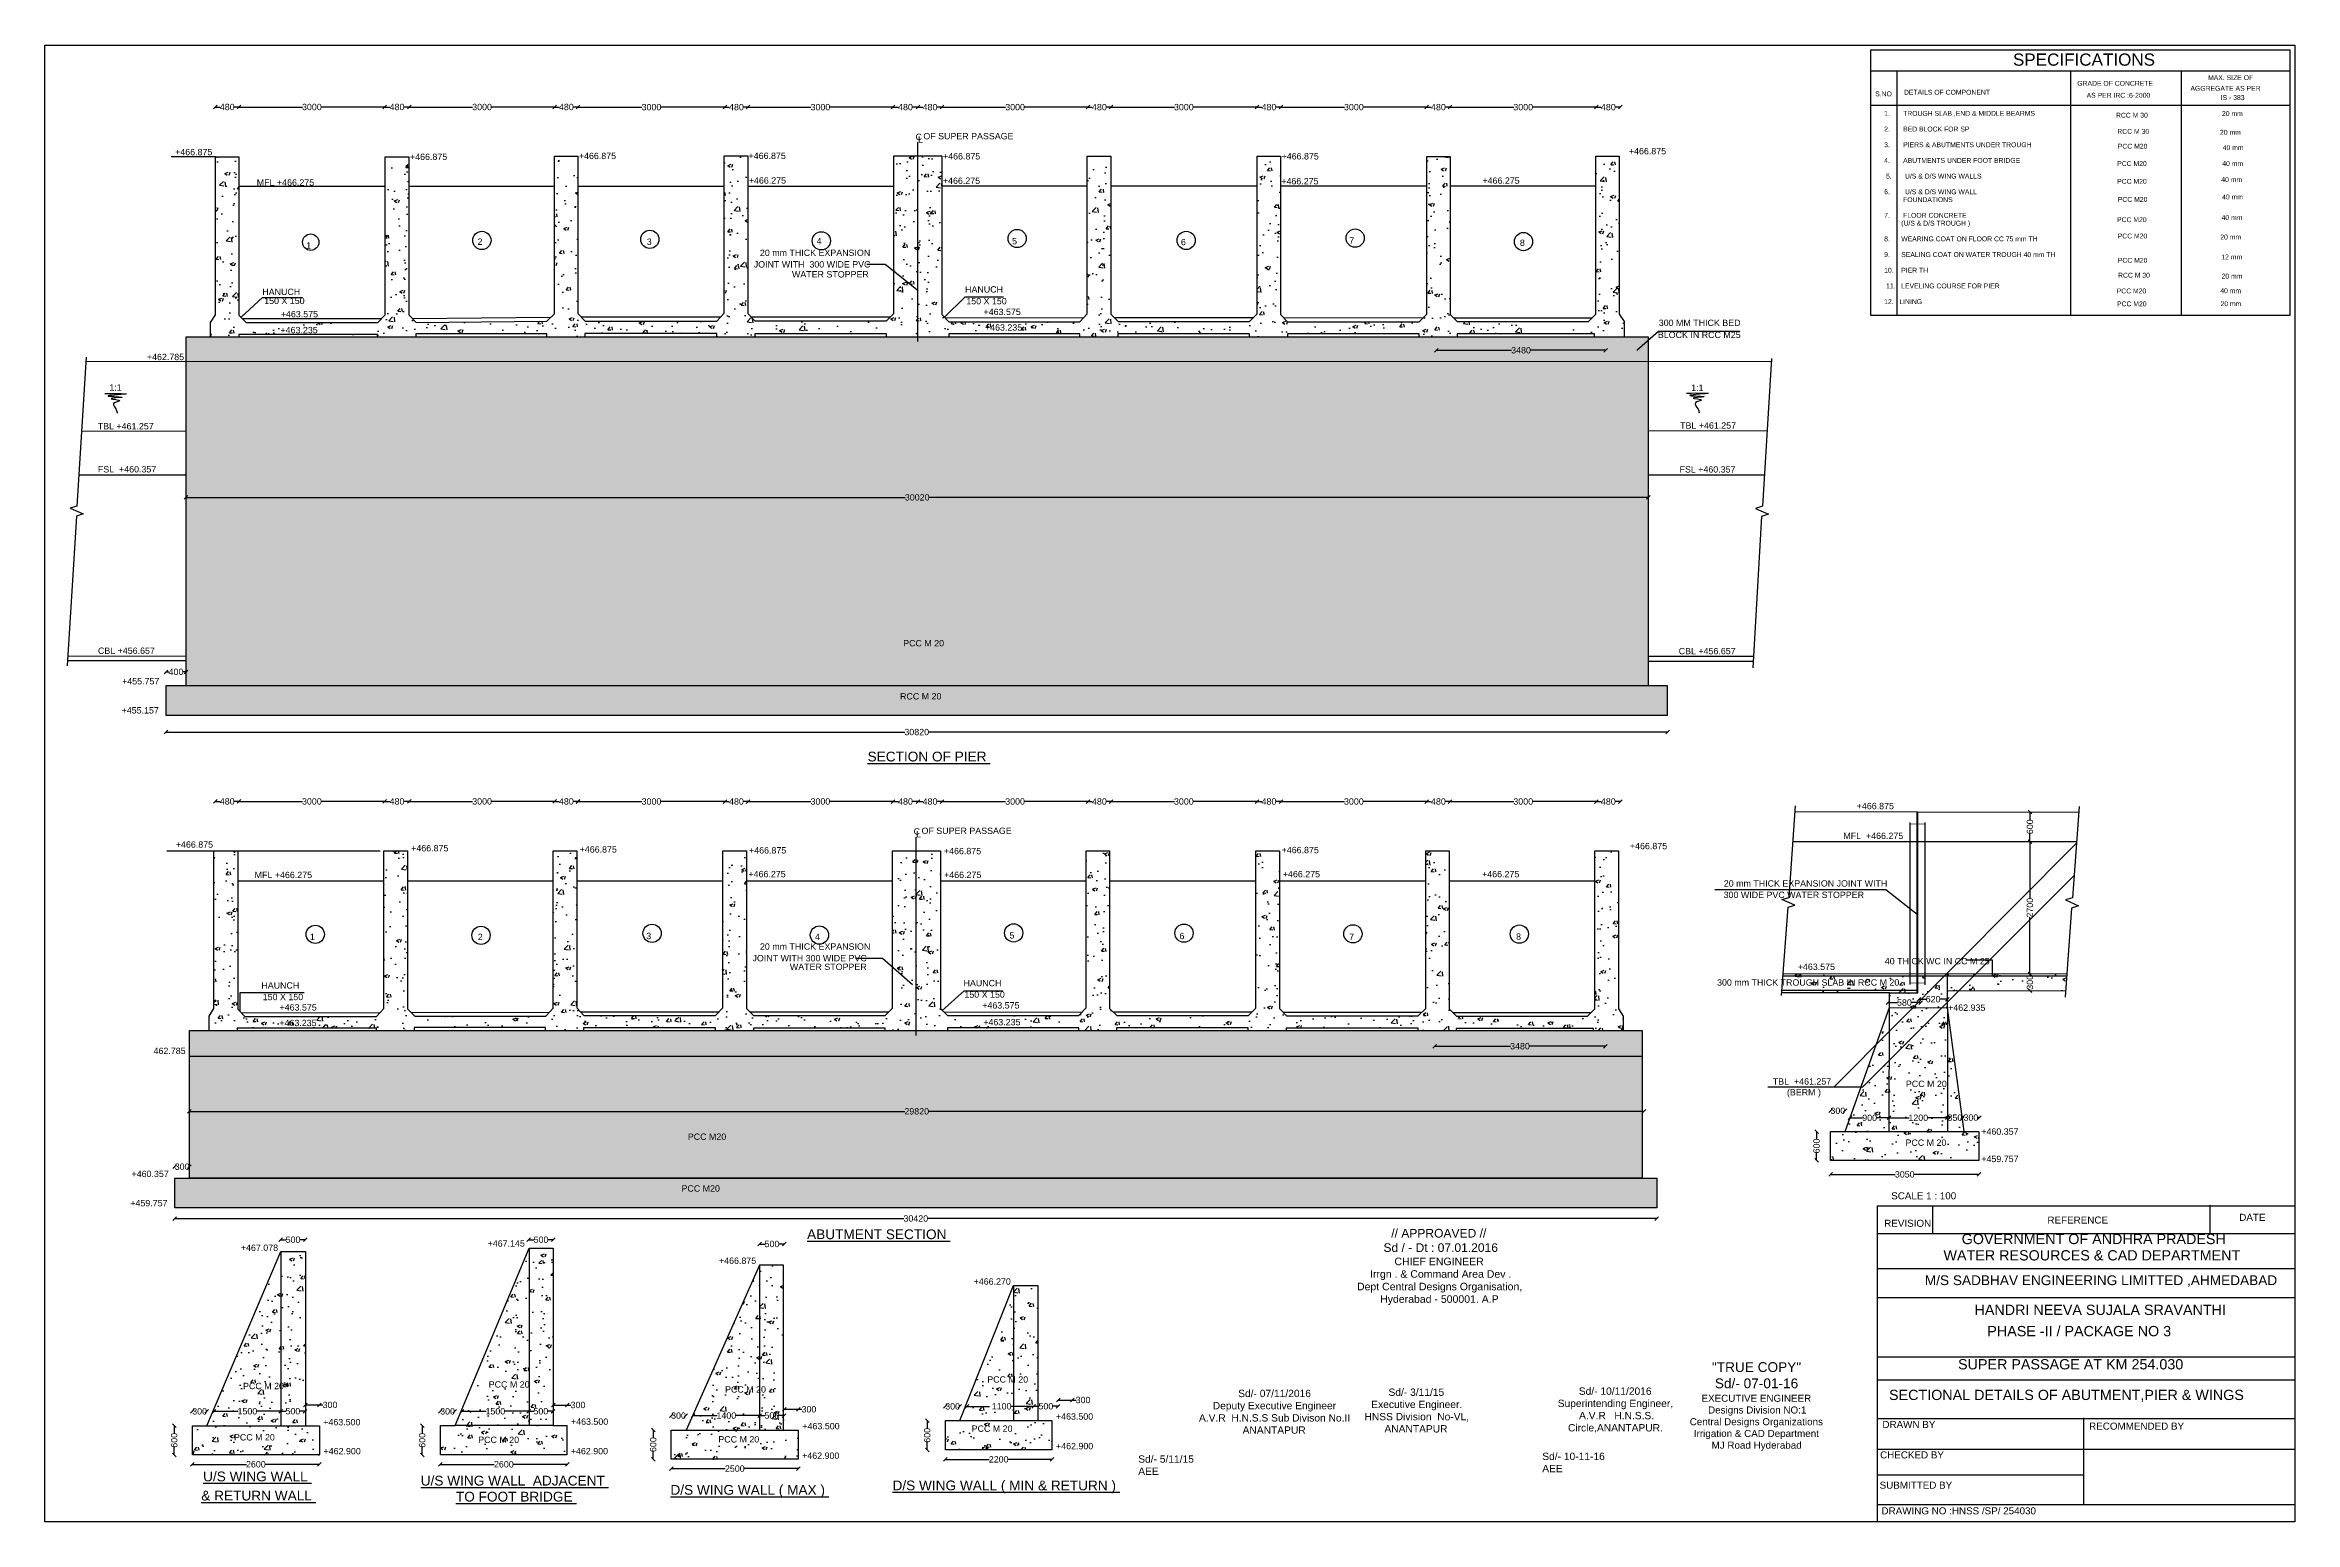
# Model space of a CAD drawing. Header units: millimetres. Extents: x 5124 to 2827070, y 2311 to 44738236.
# Drawn here: x 2780977 to 2827070, y 44707990 to 44738236 of the extents above.
import ezdxf

# ---------------------------------------------------------------- set-up
doc = ezdxf.new("R2010")
doc.units = ezdxf.units.MM
doc.header["$MEASUREMENT"] = 0
doc.layers.add('TEXT', color=7, linetype='Continuous')
doc.styles.get("Standard").update_dxf_attribs({"font": 'arial.ttf', "height": 130})
doc.dimstyles.get("Standard").update_dxf_attribs({"dimtxt": 130, "dimasz": 75, "dimexe": 0.18, "dimexo": 0.0625, "dimgap": 0.09, "dimtad": 0, "dimdec": 0, "dimzin": 0, "dimdsep": 46, "dimtxsty": 'Standard', "dimblk": 'OBLIQUE', "dimcen": 0.09, "dimse1": 1, "dimse2": 1, "dimadec": 0, "dimazin": 0, "dimtfac": 1, "dimtdec": 0, "dimtofl": 0, "dimtmove": 0, "dimatfit": 3, "dimfxl": 1, "dimtolj": 1, "dimtzin": 0, "dimarcsym": 0})
pattern_1 = [(50, (0, 0), (717.2601826, -62.752135), [75, -825]), (355, (0, 0), (-138.751334, 752.192134), [60, -660]), (100.4514, (59.8, -5.2), (578.509382, 689.439542), [63.74019, -701.142112]), (46.1842, (0, 200), (1067.241049, -165.519014), [112.5, -1237.5]), (96.6356, (88.9, 186.2), (934.662706, 974.11787), [95.610288, -1051.713]), (351.1842, (0, 200), (934.661945, 974.1186), [90, -990]), (21, (100, 150), (596.907052, -402.618891), [75, -825]), (326, (100, 150), (243.315332, 725.150045), [60, -660]), (71.4514, (149.74, 116.45), (840.222629, 322.530497), [63.74019, -701.142112]), (37.5, (0, 0), (12.1598553, 332.8938538), [0, -652, 0, -670, 0, -662.5]), (7.5, (0, 0), (263.0695374, 394.411712), [0, -382, 0, -637, 0, -252.5]), (327.5, (-223, 0), (533.8224362, -22.5548717), [0, -250, 0, -780, 0, -1035]), (317.5, (-323, 0), (583.1861693, 100.1049823), [0, -325, 0, -518, 0, -735])]

msp = doc.modelspace()

# ---------------------------------------------------------------- texts
at = {"layer": 'TEXT'}
for s, height, p in [('SPECIFICATIONS ', 250, (2821292.3, 44737812.3)), ('GRADE OF CONCRETE ', 100, (2822609.5, 44737401.1)), ('AGGREGATE AS PER ', 100, (2824928.6, 44737298.9)), ('MAX. SIZE OF ', 100, (2825289.5, 44737517.2)), ('S.NO.', 100, (2818470.5, 44737185.8)), ('DETAILS OF COMPONENT ', 100, (2819059.7, 44737218.9)), ('AS PER IRC :6-2000', 100, (2822801.5, 44737156.3)), ('IS - 383 ', 100, (2825547.7, 44737110.4)), ('2.       BED BLOCK FOR SP ', 100, (2818653.9, 44736465)), ('1.       TROUGH SLAB ,END & MIDDLE BEARMS ', 100, (2818653.9, 44736786.3)), ('RCC M 30', 100, (2823403.3, 44736748.6)), ('RCC M 30', 100, (2823430, 44736417.4)), ('20 mm ', 100, (2825532.8, 44736399)), ('20 mm ', 100, (2825573.1, 44736781.8)), ('+466.875', 130, (2783643, 44735979.1)), ('+466.875', 130, (2788454.6, 44735882.1)), ('+466.875', 130, (2791913.7, 44735899.6)), ('+466.875', 130, (2795390.2, 44735902.5)), ('C', 130, (2798810.6, 44736290.5)), ('L', 130, (2798861.2, 44736237.2)), ('OF SUPER PASSAGE ', 130, (2798971.1, 44736304.2)), ('+466.875', 130, (2799373.3, 44735892.3)), ('+466.875', 130, (2806309.2, 44735892.2)), ('+466.875', 130, (2813424.3, 44735995.9)), ('3.       PIERS & ABUTMENTS UNDER TROUGH ', 100, (2818653.9, 44736143.7)), ('PCC M20 ', 100, (2823441, 44736112.8)), ('40 mm', 100, (2825589.9, 44736083.3)), ('4.       ABUTMENTS UNDER FOOT BRIDGE ', 100, (2818653.9, 44735822.4)), (' 5.       U/S & D/S WING WALLS ', 100, (2818653.9, 44735501.1)), ('PCC M20 ', 100, (2823427.6, 44735758.3)), ('40 mm', 100, (2825559.7, 44735430.2)), ('40 mm', 100, (2825579.8, 44735757.6)), ('MFL +466.275', 130, (2785315.3, 44735356.6)), ('+466.275', 130, (2795395.3, 44735397.8)), ('+466.275', 130, (2799371.2, 44735392.2)), ('+466.275', 130, (2806304.2, 44735381.1)), ('+466.275', 130, (2810424.2, 44735393.8)), ('6.        U/S & D/S WING WALL ', 100, (2818653.9, 44735179.9)), ('          FOUNDATIONS ', 100, (2818653.9, 44735019.2)), ('PCC M20 ', 100, (2823427.6, 44735393.8)), ('PCC M20 ', 100, (2823441.1, 44735023.9)), ('40 mm', 100, (2825576.5, 44735074.3)), ('7.       FLOOR CONCRETE ', 100, (2818653.9, 44734697.9)), ('         (U/S & D/S TROUGH )', 100, (2818653.9, 44734537.3)), ('PCC M20 ', 100, (2823424.3, 44734609.2)), ('40 mm', 100, (2825566.4, 44734651.2)), ('1', 130, (2786327.6, 44734067.2)), ('2', 130, (2789838.3, 44734143.6)), ('3', 130, (2793305.2, 44734142.7)), ('4', 130, (2796785.7, 44734156.8)), ('5', 130, (2800788.9, 44734152.9)), ('6', 130, (2804247.3, 44734134.9)), ('7', 130, (2807695.1, 44734167)), ('8', 130, (2811191.7, 44734120.8)), ('8.      WEARING COAT ON FLOOR CC 75 mm TH', 100, (2818653.9, 44734216)), ('PCC M20 ', 100, (2823437.7, 44734274.8)), ('20 mm', 100, (2825538.7, 44734253.9)), ('JOINT WITH  300 WIDE PVC ', 130, (2795496.7, 44733679.6)), ('20 mm THICK EXPANSION ', 130, (2795622.4, 44733916.4)), ('9.      SEALING COAT ON WATER TROUGH 40 mm TH', 100, (2818653.9, 44733894.7)), ('PCC M20 ', 100, (2823441.1, 44733776.5)), ('12 mm ', 100, (2825560.3, 44733845.3)), ('HANUCH ', 130, (2785428.5, 44733115.4)), ('WATER STOPPER ', 130, (2796279.4, 44733475.2)), ('HANUCH ', 130, (2799825.8, 44733166.3)), ('10.    PIER TH ', 100, (2818653.9, 44733573.5)), (' 11.   LEVELING COURSE FOR PIER ', 100, (2818653.9, 44733252.2)), ('PCC M20 ', 100, (2823417.6, 44733149.4)), ('RCC M 30', 100, (2823446.1, 44733471.9)), ('40 mm', 100, (2825538.7, 44733153.6)), ('20 mm', 100, (2825565.6, 44733452.7)), ('150 X 150 ', 130, (2785467.5, 44732931.1)), ('+463.575', 130, (2785807.9, 44732659.3)), ('150 X 150 ', 130, (2799851, 44732925.3)), ('+463.575', 130, (2800203.8, 44732705.9)), ('12.   LINING  ', 100, (2818653.9, 44732930.9)), ('PCC M20 ', 100, (2823424.3, 44732885.2)), ('20 mm', 100, (2825544.1, 44732888.1)), ('+463.235', 130, (2785801.4, 44732333.3)), ('+463.235 ', 130, (2800233, 44732387.3)), ('BLOCK IN RCC M25 ', 130, (2814018.2, 44732235.1)), ('300 MM THICK BED ', 130, (2814036.4, 44732482)), ('+462.785', 130, (2783064.9, 44731782.6)), ('1:1 ', 130, (2782295.8, 44731157.3)), ('1:1', 130, (2814700.4, 44731153.2)), ('TBL +461.257', 130, (2782057.8, 44730364)), ('TBL +461.257', 130, (2814473.6, 44730380.1)), ('FSL  +460.357', 130, (2782060.2, 44729482.5)), ('FSL +460.357', 130, (2814461.7, 44729480.7)), ('CBL +456.657', 130, (2782061.4, 44725767.2)), ('PCC M 20 ', 130, (2798557.5, 44725920.9)), ('CBL +456.657', 130, (2814445, 44725759.5)), ('+455.757', 130, (2782556.4, 44725141.5)), ('RCC M 20 ', 130, (2798493.4, 44724833.5)), ('+455.157', 130, (2782547.1, 44724546.3)), ('%%USECTION OF PIER ', 200, (2797828.4, 44723564.9)), ('+466.875', 130, (2818091.8, 44722586.4)), ('C', 130, (2798771.4, 44722066.2)), ('OF SUPER PASSAGE ', 130, (2798934.1, 44722079.9)), ('+466.875', 130, (2783657.4, 44721798.8)), ('+466.875 ', 130, (2788479, 44721723.2)), ('+466.875 ', 130, (2791929.6, 44721698)), ('+466.875', 130, (2795399.6, 44721679.2)), ('L', 130, (2798822, 44722012.9)), ('+466.875', 130, (2799392.6, 44721664.6)), ('+466.875', 130, (2806310.1, 44721685.6)), ('+466.875', 130, (2813445.3, 44721767)), ('MFL  +466.275', 130, (2817817.6, 44721975.4)), ('MFL +466.275 ', 130, (2785271.9, 44721175.5)), ('+466.275', 130, (2795388.3, 44721193)), ('+466.275', 130, (2799395.6, 44721178.3)), ('+466.275', 130, (2806334.8, 44721192.2)), ('+466.275', 130, (2810416.9, 44721192)), ('300 WIDE PVC WATER STOPPER ', 130, (2815365.5, 44720767.3)), ('20 mm THICK EXPANSION JOINT WITH ', 130, (2815369.2, 44721001.7)), ('1', 130, (2786402.6, 44719906.4)), ('2', 130, (2789843.6, 44719906.4)), ('3', 130, (2793295, 44719925)), ('4', 130, (2796750.5, 44719906)), ('5', 130, (2800734.7, 44719937.5)), ('6', 130, (2804216.6, 44719925)), ('7', 130, (2807691.9, 44719906)), ('8', 130, (2811114, 44719912.3)), ('JOINT WITH 300 WIDE PVC', 130, (2795470.7, 44719471.7)), ('20 mm THICK EXPANSION ', 130, (2795623.9, 44719709.1)), ('WATER STOPPER ', 130, (2796236.7, 44719293.6)), ('+463.575', 130, (2816883.8, 44719295.1)), ('40 THICK WC IN CC M 25 ', 130, (2818666.3, 44719409.6)), ('HAUNCH ', 130, (2785409.7, 44718912.7)), ('HAUNCH ', 130, (2799794.4, 44718960.7)), ('300 mm THICK TROUGH SLAB IN RCC M 20 ', 130, (2815231, 44718973.4)), ('150 X 150 ', 130, (2785437.4, 44718675.5)), ('+463.575', 130, (2785781.4, 44718463)), ('150 X 150 ', 130, (2799812.1, 44718725)), ('+463.575', 130, (2800177.7, 44718505)), ('+462.935', 130, (2819964.1, 44718457.1)), ('+463.235', 130, (2785777.9, 44718144.1)), ('+463.235', 130, (2800198.5, 44718160.8)), ('462.785', 130, (2783201, 44717571.9)), ('TBL  +461.257', 130, (2816372.2, 44716946.5)), ('(BERM )', 130, (2816661.8, 44716725)), ('PCC M 20', 130, (2819099.3, 44716896.4)), ('PCC M20 ', 130, (2794146.1, 44715815)), ('PCC M 20', 130, (2819090.9, 44715692.7)), ('+460.357', 130, (2820643.4, 44715919.8)), ('+459.757', 130, (2820644.1, 44715359.2)), ('+460.357', 130, (2782749.9, 44715052.6)), ('PCC M20 ', 130, (2794016.5, 44714754.7)), ('+459.757', 130, (2782724.1, 44714454.9)), ('SCALE 1 : 100', 144.069, (2818798.2, 44714597.7)), ('%%UABUTMENT SECTION ', 200, (2796588, 44713781.7)), ('REVISION ', 144.07, (2818654.9, 44714034.7)), ('GOVERNMENT OF ANDHRA PRADESH ', 210, (2820241.5, 44713680)), ('REFERENCE ', 144.07, (2821998.4, 44714101.5)), ('DATE ', 144.07, (2825928.6, 44714156.9)), ('+467.078', 130, (2784989.8, 44713541.3)), ('+467.145', 130, (2790044.4, 44713629.4)), ('+466.875', 130, (2794784.3, 44713275.9)), ('WATER RESOURCES & CAD DEPARTMENT ', 210, (2819869, 44713346)), ('+466.270', 130, (2800000.4, 44712848.5)), ('M/S SADBHAV ENGINEERING LIMITTED ,AHMEDABAD ', 200, (2819486.9, 44712840.3)), ('HANDRI NEEVA SUJALA SRAVANTHI ', 210, (2820504.6, 44712229.3)), ('PHASE -II / PACKAGE NO 3', 210, (2820767, 44711794.2)), ('SUPER PASSAGE AT KM 254.030', 210, (2820167.2, 44711114.8)), ('PCC M 20', 130, (2785034.6, 44710709.6)), ('PCC M 20', 130, (2790067.6, 44710741.9)), ('PCC M 20', 130, (2794908.8, 44710638.6)), ('PCC M 20', 130, (2800280.5, 44710843.9)), ('SECTIONAL DETAILS OF ABUTMENT,PIER & WINGS ', 210, (2818753.3, 44710487.2)), ('+463.500', 130, (2801687.3, 44710085.1)), ('PCC M 20', 130, (2784848.1, 44709658.8)), ('+463.500', 130, (2786677.5, 44709969.7)), ('PCC M 20', 130, (2789851.7, 44709607.9)), ('+463.500', 130, (2791752.5, 44709979.7)), ('PCC M 20', 130, (2794771.2, 44709617.6)), ('+463.500', 130, (2796493, 44709887.8)), ('PCC M 20', 130, (2799960.1, 44709836.2)), ('DRAWN BY ', 144.07, (2818618, 44709915.1)), ('RECOMMENDED BY ', 144.069, (2822852.9, 44709880.3)), ('+462.900', 130, (2786683.4, 44709375.3)), ('+462.900', 130, (2791748.6, 44709376)), ('+462.900', 130, (2796487.9, 44709282.3)), ('+462.900', 130, (2801688.9, 44709479.2)), ('CHECKED BY ', 144.069, (2818570.3, 44709291.6)), ('%%UU/S WING WALL ', 200, (2784215.8, 44708822.3)), ('%%UU/S WING WALL  ADJACENT ', 200, (2788674.2, 44708736.3)), ('%%UD/S WING WALL ( MIN & RETURN ) ', 200, (2798338.8, 44708638.3)), ('SUBMITTED BY ', 144.069, (2818560.8, 44708671.4)), ('%%U& RETURN WALL ', 200, (2784178.2, 44708430.1)), ('%%UTO FOOT BRIDGE ', 200, (2789394.6, 44708408.6)), ('%%UD/S WING WALL ( MAX ) ', 200, (2793789.4, 44708547.9)), ('DRAWING NO :HNSS /SP/ 254030', 144.069, (2818599, 44708146.6))]:
    msp.add_text(s, height=height, dxfattribs=at).set_placement(p)
at = {"layer": 'TEXT', "color": 0, "attachment_point": 1}
for s, insert, char_height, width in [('\\pi730.72;// APPROAVED // \\P\\pi502.82; Sd / - Dt : 07.01.2016 \\P\\pi796.45;{\\H0.87202x;CHIEF ENGINEER \\P\\pi236.66; Irrgn . & Command Area Dev . \\P\\pi29.629;Dept Central Designs Organisation, \\P\\pi503.39;Hyderabad - 500001. A.P}', (2807825, 44713991.5), 176.679, 3409.128), ('\\pi635.09;"TRUE COPY"\\P\\pi694.77;Sd/- 07-01-16 \\P\\pi421.61;{\\H0.72034x;EXECUTIVE ENGINEER  \\P\\pi555.9;Designs Division NO:1 \\P\\pi180.44;Central Designs Organizations  \\P\\pi265.7;Irrigation & CAD Department\\P\\pi628.13;MJ Road Hyderabad }', (2814490.2, 44711262.4), 200, 3072.628), ('\\pi812.88;Sd/- 07/11/2016 \\P\\pi291.81;Deputy Executive Engineer  \\P\\pi9.5668;A.V.R  H.N.S.S Sub Divison No.II \\P\\pi904.14;ANANTAPUR ', (2804607.4, 44710697.4), 150, 3098.022), ('\\pi538.51;Sd/- 3/11/15 \\P\\pi185.97;Executive Engineer.   \\P\\pi46.811;HNSS Division  No-VL, \\P\\pi455.58;ANANTAPUR ', (2807961.2, 44710722.8), 150, 2200.887), ('\\pi1033.8;Sd/- 10/11/2016 \\P\\pi601.48;Superintending Engineer,\\P\\pi981.45; A.V.R   H.N.S.S. \\P\\pi812.11;Circle,ANANTAPUR.', (2811364.5, 44710744.3), 150, 3539.939), ('Sd/- 5/11/15 AEE', (2803372.3, 44709353.8), 150, 1147.749), ('\\A1;Sd/- 10-11-16\\PAEE', (2811649.5, 44709408.8), 150, 1258.22)]:
    msp.add_mtext(s, dxfattribs=dict(at, insert=insert, char_height=char_height, width=width))

# ---------------------------------------------------------------- blocks, each defined once
blk = doc.blocks.new('_Oblique')
at = {"color": 0, "linetype": 'ByBlock', "lineweight": -2}
blk.add_line((-0.5, -0.5), (0.5, 0.5), dxfattribs=at)
blk = doc.blocks.new('*D4')
at = {"layer": 'Defpoints', "color": 0, "transparency": 16777216}
for p in [(2784951, 44736966), (2784469, 44735947), (2784951, 44735947)]:
    blk.add_point(p, dxfattribs=at)
at = {"layer": 'TEXT', "color": 0, "lineweight": -2, "transparency": 16777216}
for p, q in [((2784469, 44736966), (2784564, 44736966)), ((2784951, 44736966), (2784856, 44736966))]:
    blk.add_line(p, q, dxfattribs=at)
at = {"layer": 'TEXT', "color": 0, "lineweight": -2, "transparency": 16777216, "xscale": 75, "yscale": 75, "zscale": 75, "rotation": 180}
blk.add_blockref('_Oblique', (2784469, 44736966), dxfattribs=at)
at = {"layer": 'TEXT', "color": 0, "lineweight": -2, "transparency": 16777216, "xscale": 75, "yscale": 75, "zscale": 75}
blk.add_blockref('_Oblique', (2784951, 44736966), dxfattribs=at)
at = {"layer": 'TEXT', "color": 0, "transparency": 16777216, "insert": (2784710, 44736966), "char_height": 130, "attachment_point": 5}
blk.add_mtext('\\A1;480', dxfattribs=at)
blk = doc.blocks.new('*D5')
at = {"layer": 'Defpoints', "color": 0, "transparency": 16777216}
for p in [(2784951, 44736966), (2787937, 44736966), (2787937, 44736966)]:
    blk.add_point(p, dxfattribs=at)
at = {"layer": 'TEXT', "color": 0, "lineweight": -2, "transparency": 16777216}
for p, q in [((2784951, 44736966), (2786250, 44736966)), ((2787937, 44736966), (2786638, 44736966))]:
    blk.add_line(p, q, dxfattribs=at)
at = {"layer": 'TEXT', "color": 0, "lineweight": -2, "transparency": 16777216, "xscale": 75, "yscale": 75, "zscale": 75, "rotation": 180}
blk.add_blockref('_Oblique', (2784951, 44736966), dxfattribs=at)
at = {"layer": 'TEXT', "color": 0, "lineweight": -2, "transparency": 16777216, "xscale": 75, "yscale": 75, "zscale": 75}
blk.add_blockref('_Oblique', (2787937, 44736966), dxfattribs=at)
at = {"layer": 'TEXT', "color": 0, "transparency": 16777216, "insert": (2786444, 44736966), "char_height": 130, "attachment_point": 5}
blk.add_mtext('\\A1;3000', dxfattribs=at)
blk = doc.blocks.new('*D6')
at = {"layer": 'Defpoints', "color": 0, "transparency": 16777216}
for p in [(2787937, 44736966), (2788441, 44736966), (2788441, 44736966)]:
    blk.add_point(p, dxfattribs=at)
at = {"layer": 'TEXT', "color": 0, "lineweight": -2, "transparency": 16777216}
for p, q in [((2787937, 44736966), (2788043, 44736966)), ((2788441, 44736966), (2788335, 44736966))]:
    blk.add_line(p, q, dxfattribs=at)
at = {"layer": 'TEXT', "color": 0, "lineweight": -2, "transparency": 16777216, "xscale": 75, "yscale": 75, "zscale": 75, "rotation": 180}
blk.add_blockref('_Oblique', (2787937, 44736966), dxfattribs=at)
at = {"layer": 'TEXT', "color": 0, "lineweight": -2, "transparency": 16777216, "xscale": 75, "yscale": 75, "zscale": 75}
blk.add_blockref('_Oblique', (2788441, 44736966), dxfattribs=at)
at = {"layer": 'TEXT', "color": 0, "transparency": 16777216, "insert": (2788189, 44736966), "char_height": 130, "attachment_point": 5}
blk.add_mtext('\\A1;480', dxfattribs=at)
blk = doc.blocks.new('*D7')
at = {"layer": 'Defpoints', "color": 0, "transparency": 16777216}
for p in [(2788441, 44736966), (2791421, 44736966), (2791421, 44736966)]:
    blk.add_point(p, dxfattribs=at)
at = {"layer": 'TEXT', "color": 0, "lineweight": -2, "transparency": 16777216}
for p, q in [((2788441, 44736966), (2789737, 44736966)), ((2791421, 44736966), (2790125, 44736966))]:
    blk.add_line(p, q, dxfattribs=at)
at = {"layer": 'TEXT', "color": 0, "lineweight": -2, "transparency": 16777216, "xscale": 75, "yscale": 75, "zscale": 75, "rotation": 180}
blk.add_blockref('_Oblique', (2788441, 44736966), dxfattribs=at)
at = {"layer": 'TEXT', "color": 0, "lineweight": -2, "transparency": 16777216, "xscale": 75, "yscale": 75, "zscale": 75}
blk.add_blockref('_Oblique', (2791421, 44736966), dxfattribs=at)
at = {"layer": 'TEXT', "color": 0, "transparency": 16777216, "insert": (2789931, 44736966), "char_height": 130, "attachment_point": 5}
blk.add_mtext('\\A1;3000', dxfattribs=at)
blk = doc.blocks.new('*D8')
at = {"layer": 'Defpoints', "color": 0, "transparency": 16777216}
for p in [(2791421, 44736966), (2791895, 44736966), (2791895, 44736966)]:
    blk.add_point(p, dxfattribs=at)
at = {"layer": 'TEXT', "color": 0, "lineweight": -2, "transparency": 16777216}
for p, q in [((2791421, 44736966), (2791512, 44736966)), ((2791895, 44736966), (2791804, 44736966))]:
    blk.add_line(p, q, dxfattribs=at)
at = {"layer": 'TEXT', "color": 0, "lineweight": -2, "transparency": 16777216, "xscale": 75, "yscale": 75, "zscale": 75, "rotation": 180}
blk.add_blockref('_Oblique', (2791421, 44736966), dxfattribs=at)
at = {"layer": 'TEXT', "color": 0, "lineweight": -2, "transparency": 16777216, "xscale": 75, "yscale": 75, "zscale": 75}
blk.add_blockref('_Oblique', (2791895, 44736966), dxfattribs=at)
at = {"layer": 'TEXT', "color": 0, "transparency": 16777216, "insert": (2791658, 44736966), "char_height": 130, "attachment_point": 5}
blk.add_mtext('\\A1;480', dxfattribs=at)
blk = doc.blocks.new('*D9')
at = {"layer": 'Defpoints', "color": 0, "transparency": 16777216}
for p in [(2791895, 44736966), (2794907, 44736966), (2794907, 44736964)]:
    blk.add_point(p, dxfattribs=at)
at = {"layer": 'TEXT', "color": 0, "lineweight": -2, "transparency": 16777216}
for p, q in [((2791895, 44736964), (2793207, 44736964)), ((2794907, 44736964), (2793595, 44736964))]:
    blk.add_line(p, q, dxfattribs=at)
at = {"layer": 'TEXT', "color": 0, "lineweight": -2, "transparency": 16777216, "xscale": 75, "yscale": 75, "zscale": 75, "rotation": 180}
blk.add_blockref('_Oblique', (2791895, 44736964), dxfattribs=at)
at = {"layer": 'TEXT', "color": 0, "lineweight": -2, "transparency": 16777216, "xscale": 75, "yscale": 75, "zscale": 75}
blk.add_blockref('_Oblique', (2794907, 44736964), dxfattribs=at)
at = {"layer": 'TEXT', "color": 0, "transparency": 16777216, "insert": (2793401, 44736964), "char_height": 130, "attachment_point": 5}
blk.add_mtext('\\A1;3000', dxfattribs=at)
blk = doc.blocks.new('*D10')
at = {"layer": 'Defpoints', "color": 0, "transparency": 16777216}
for p in [(2794907, 44736964), (2795377, 44736964), (2795377, 44736964)]:
    blk.add_point(p, dxfattribs=at)
at = {"layer": 'TEXT', "color": 0, "lineweight": -2, "transparency": 16777216}
for p, q in [((2794907, 44736964), (2794996, 44736964)), ((2795377, 44736964), (2795288, 44736964))]:
    blk.add_line(p, q, dxfattribs=at)
at = {"layer": 'TEXT', "color": 0, "lineweight": -2, "transparency": 16777216, "xscale": 75, "yscale": 75, "zscale": 75, "rotation": 180}
blk.add_blockref('_Oblique', (2794907, 44736964), dxfattribs=at)
at = {"layer": 'TEXT', "color": 0, "lineweight": -2, "transparency": 16777216, "xscale": 75, "yscale": 75, "zscale": 75}
blk.add_blockref('_Oblique', (2795377, 44736964), dxfattribs=at)
at = {"layer": 'TEXT', "color": 0, "transparency": 16777216, "insert": (2795142, 44736964), "char_height": 130, "attachment_point": 5}
blk.add_mtext('\\A1;480', dxfattribs=at)
blk = doc.blocks.new('*D11')
at = {"layer": 'Defpoints', "color": 0, "transparency": 16777216}
for p in [(2795377, 44736964), (2798347, 44736964), (2798347, 44736964)]:
    blk.add_point(p, dxfattribs=at)
at = {"layer": 'TEXT', "color": 0, "lineweight": -2, "transparency": 16777216}
for p, q in [((2795377, 44736964), (2796668, 44736964)), ((2798347, 44736964), (2797056, 44736964))]:
    blk.add_line(p, q, dxfattribs=at)
at = {"layer": 'TEXT', "color": 0, "lineweight": -2, "transparency": 16777216, "xscale": 75, "yscale": 75, "zscale": 75, "rotation": 180}
blk.add_blockref('_Oblique', (2795377, 44736964), dxfattribs=at)
at = {"layer": 'TEXT', "color": 0, "lineweight": -2, "transparency": 16777216, "xscale": 75, "yscale": 75, "zscale": 75}
blk.add_blockref('_Oblique', (2798347, 44736964), dxfattribs=at)
at = {"layer": 'TEXT', "color": 0, "transparency": 16777216, "insert": (2796862, 44736964), "char_height": 130, "attachment_point": 5}
blk.add_mtext('\\A1;3000', dxfattribs=at)
blk = doc.blocks.new('*D12')
at = {"layer": 'Defpoints', "color": 0, "transparency": 16777216}
for p in [(2798347, 44736964), (2798863, 44736964), (2798863, 44736964)]:
    blk.add_point(p, dxfattribs=at)
at = {"layer": 'TEXT', "color": 0, "lineweight": -2, "transparency": 16777216}
for p, q in [((2798347, 44736964), (2798459, 44736964)), ((2798863, 44736964), (2798751, 44736964))]:
    blk.add_line(p, q, dxfattribs=at)
at = {"layer": 'TEXT', "color": 0, "lineweight": -2, "transparency": 16777216, "xscale": 75, "yscale": 75, "zscale": 75, "rotation": 180}
blk.add_blockref('_Oblique', (2798347, 44736964), dxfattribs=at)
at = {"layer": 'TEXT', "color": 0, "lineweight": -2, "transparency": 16777216, "xscale": 75, "yscale": 75, "zscale": 75}
blk.add_blockref('_Oblique', (2798863, 44736964), dxfattribs=at)
at = {"layer": 'TEXT', "color": 0, "transparency": 16777216, "insert": (2798605, 44736964), "char_height": 130, "attachment_point": 5}
blk.add_mtext('\\A1;480', dxfattribs=at)
blk = doc.blocks.new('*D13')
at = {"layer": 'Defpoints', "color": 0, "transparency": 16777216}
for p in [(2798863, 44736964), (2799354, 44736964), (2799354, 44736964)]:
    blk.add_point(p, dxfattribs=at)
at = {"layer": 'TEXT', "color": 0, "lineweight": -2, "transparency": 16777216}
for p, q in [((2798863, 44736964), (2798962, 44736964)), ((2799354, 44736964), (2799254, 44736964))]:
    blk.add_line(p, q, dxfattribs=at)
at = {"layer": 'TEXT', "color": 0, "lineweight": -2, "transparency": 16777216, "xscale": 75, "yscale": 75, "zscale": 75, "rotation": 180}
blk.add_blockref('_Oblique', (2798863, 44736964), dxfattribs=at)
at = {"layer": 'TEXT', "color": 0, "lineweight": -2, "transparency": 16777216, "xscale": 75, "yscale": 75, "zscale": 75}
blk.add_blockref('_Oblique', (2799354, 44736964), dxfattribs=at)
at = {"layer": 'TEXT', "color": 0, "transparency": 16777216, "insert": (2799108, 44736964), "char_height": 130, "attachment_point": 5}
blk.add_mtext('\\A1;480', dxfattribs=at)
blk = doc.blocks.new('*D14')
at = {"layer": 'Defpoints', "color": 0, "transparency": 16777216}
for p in [(2799354, 44736964), (2802347, 44736964), (2802347, 44736964)]:
    blk.add_point(p, dxfattribs=at)
at = {"layer": 'TEXT', "color": 0, "lineweight": -2, "transparency": 16777216}
for p, q in [((2799354, 44736964), (2800657, 44736964)), ((2802347, 44736964), (2801044, 44736964))]:
    blk.add_line(p, q, dxfattribs=at)
at = {"layer": 'TEXT', "color": 0, "lineweight": -2, "transparency": 16777216, "xscale": 75, "yscale": 75, "zscale": 75, "rotation": 180}
blk.add_blockref('_Oblique', (2799354, 44736964), dxfattribs=at)
at = {"layer": 'TEXT', "color": 0, "lineweight": -2, "transparency": 16777216, "xscale": 75, "yscale": 75, "zscale": 75}
blk.add_blockref('_Oblique', (2802347, 44736964), dxfattribs=at)
at = {"layer": 'TEXT', "color": 0, "transparency": 16777216, "insert": (2800850, 44736964), "char_height": 130, "attachment_point": 5}
blk.add_mtext('\\A1;3000', dxfattribs=at)
blk = doc.blocks.new('*D15')
at = {"layer": 'Defpoints', "color": 0, "transparency": 16777216}
for p in [(2802343, 44736965), (2802812, 44736965), (2802812, 44736964)]:
    blk.add_point(p, dxfattribs=at)
at = {"layer": 'TEXT', "color": 0, "lineweight": -2, "transparency": 16777216}
for p, q in [((2802343, 44736964), (2802431, 44736964)), ((2802812, 44736964), (2802723, 44736964))]:
    blk.add_line(p, q, dxfattribs=at)
at = {"layer": 'TEXT', "color": 0, "lineweight": -2, "transparency": 16777216, "xscale": 75, "yscale": 75, "zscale": 75, "rotation": 180}
blk.add_blockref('_Oblique', (2802343, 44736964), dxfattribs=at)
at = {"layer": 'TEXT', "color": 0, "lineweight": -2, "transparency": 16777216, "xscale": 75, "yscale": 75, "zscale": 75}
blk.add_blockref('_Oblique', (2802812, 44736964), dxfattribs=at)
at = {"layer": 'TEXT', "color": 0, "transparency": 16777216, "insert": (2802577, 44736964), "char_height": 130, "attachment_point": 5}
blk.add_mtext('\\A1;480', dxfattribs=at)
blk = doc.blocks.new('*D16')
at = {"layer": 'Defpoints', "color": 0, "transparency": 16777216}
for p in [(2802812, 44736965), (2805803, 44736965), (2805803, 44736964)]:
    blk.add_point(p, dxfattribs=at)
at = {"layer": 'TEXT', "color": 0, "lineweight": -2, "transparency": 16777216}
for p, q in [((2802812, 44736964), (2804113, 44736964)), ((2805803, 44736964), (2804501, 44736964))]:
    blk.add_line(p, q, dxfattribs=at)
at = {"layer": 'TEXT', "color": 0, "lineweight": -2, "transparency": 16777216, "xscale": 75, "yscale": 75, "zscale": 75, "rotation": 180}
blk.add_blockref('_Oblique', (2802812, 44736964), dxfattribs=at)
at = {"layer": 'TEXT', "color": 0, "lineweight": -2, "transparency": 16777216, "xscale": 75, "yscale": 75, "zscale": 75}
blk.add_blockref('_Oblique', (2805803, 44736964), dxfattribs=at)
at = {"layer": 'TEXT', "color": 0, "transparency": 16777216, "insert": (2804307, 44736964), "char_height": 130, "attachment_point": 5}
blk.add_mtext('\\A1;3000', dxfattribs=at)
blk = doc.blocks.new('*D17')
at = {"layer": 'Defpoints', "color": 0, "transparency": 16777216}
for p in [(2805803, 44736964), (2806299, 44736964), (2806299, 44736964)]:
    blk.add_point(p, dxfattribs=at)
at = {"layer": 'TEXT', "color": 0, "lineweight": -2, "transparency": 16777216}
for p, q in [((2805803, 44736964), (2805905, 44736964)), ((2806299, 44736964), (2806197, 44736964))]:
    blk.add_line(p, q, dxfattribs=at)
at = {"layer": 'TEXT', "color": 0, "lineweight": -2, "transparency": 16777216, "xscale": 75, "yscale": 75, "zscale": 75, "rotation": 180}
blk.add_blockref('_Oblique', (2805803, 44736964), dxfattribs=at)
at = {"layer": 'TEXT', "color": 0, "lineweight": -2, "transparency": 16777216, "xscale": 75, "yscale": 75, "zscale": 75}
blk.add_blockref('_Oblique', (2806299, 44736964), dxfattribs=at)
at = {"layer": 'TEXT', "color": 0, "transparency": 16777216, "insert": (2806051, 44736964), "char_height": 130, "attachment_point": 5}
blk.add_mtext('\\A1;480', dxfattribs=at)
blk = doc.blocks.new('*D18')
at = {"layer": 'Defpoints', "color": 0, "transparency": 16777216}
for p in [(2806299, 44736964), (2809281, 44736964), (2809281, 44736964)]:
    blk.add_point(p, dxfattribs=at)
at = {"layer": 'TEXT', "color": 0, "lineweight": -2, "transparency": 16777216}
for p, q in [((2806299, 44736964), (2807596, 44736964)), ((2809281, 44736964), (2807984, 44736964))]:
    blk.add_line(p, q, dxfattribs=at)
at = {"layer": 'TEXT', "color": 0, "lineweight": -2, "transparency": 16777216, "xscale": 75, "yscale": 75, "zscale": 75, "rotation": 180}
blk.add_blockref('_Oblique', (2806299, 44736964), dxfattribs=at)
at = {"layer": 'TEXT', "color": 0, "lineweight": -2, "transparency": 16777216, "xscale": 75, "yscale": 75, "zscale": 75}
blk.add_blockref('_Oblique', (2809281, 44736964), dxfattribs=at)
at = {"layer": 'TEXT', "color": 0, "transparency": 16777216, "insert": (2807790, 44736964), "char_height": 130, "attachment_point": 5}
blk.add_mtext('\\A1;3000', dxfattribs=at)
blk = doc.blocks.new('*D19')
at = {"layer": 'Defpoints', "color": 0, "transparency": 16777216}
for p in [(2809281, 44736964), (2809762, 44736964), (2809762, 44736964)]:
    blk.add_point(p, dxfattribs=at)
at = {"layer": 'TEXT', "color": 0, "lineweight": -2, "transparency": 16777216}
for p, q in [((2809281, 44736964), (2809375, 44736964)), ((2809762, 44736964), (2809668, 44736964))]:
    blk.add_line(p, q, dxfattribs=at)
at = {"layer": 'TEXT', "color": 0, "lineweight": -2, "transparency": 16777216, "xscale": 75, "yscale": 75, "zscale": 75, "rotation": 180}
blk.add_blockref('_Oblique', (2809281, 44736964), dxfattribs=at)
at = {"layer": 'TEXT', "color": 0, "lineweight": -2, "transparency": 16777216, "xscale": 75, "yscale": 75, "zscale": 75}
blk.add_blockref('_Oblique', (2809762, 44736964), dxfattribs=at)
at = {"layer": 'TEXT', "color": 0, "transparency": 16777216, "insert": (2809522, 44736964), "char_height": 130, "attachment_point": 5}
blk.add_mtext('\\A1;480', dxfattribs=at)
blk = doc.blocks.new('*D20')
at = {"layer": 'Defpoints', "color": 0, "transparency": 16777216}
for p in [(2809762, 44736964), (2812756, 44736964), (2812756, 44736964)]:
    blk.add_point(p, dxfattribs=at)
at = {"layer": 'TEXT', "color": 0, "lineweight": -2, "transparency": 16777216}
for p, q in [((2809762, 44736964), (2811065, 44736964)), ((2812756, 44736964), (2811453, 44736964))]:
    blk.add_line(p, q, dxfattribs=at)
at = {"layer": 'TEXT', "color": 0, "lineweight": -2, "transparency": 16777216, "xscale": 75, "yscale": 75, "zscale": 75, "rotation": 180}
blk.add_blockref('_Oblique', (2809762, 44736964), dxfattribs=at)
at = {"layer": 'TEXT', "color": 0, "lineweight": -2, "transparency": 16777216, "xscale": 75, "yscale": 75, "zscale": 75}
blk.add_blockref('_Oblique', (2812756, 44736964), dxfattribs=at)
at = {"layer": 'TEXT', "color": 0, "transparency": 16777216, "insert": (2811259, 44736964), "char_height": 130, "attachment_point": 5}
blk.add_mtext('\\A1;3000', dxfattribs=at)
blk = doc.blocks.new('*D21')
at = {"layer": 'Defpoints', "color": 0, "transparency": 16777216}
for p in [(2812756, 44736964), (2813249, 44736964), (2813249, 44736964)]:
    blk.add_point(p, dxfattribs=at)
at = {"layer": 'TEXT', "color": 0, "lineweight": -2, "transparency": 16777216}
for p, q in [((2812756, 44736964), (2812856, 44736964)), ((2813249, 44736964), (2813149, 44736964))]:
    blk.add_line(p, q, dxfattribs=at)
at = {"layer": 'TEXT', "color": 0, "lineweight": -2, "transparency": 16777216, "xscale": 75, "yscale": 75, "zscale": 75, "rotation": 180}
blk.add_blockref('_Oblique', (2812756, 44736964), dxfattribs=at)
at = {"layer": 'TEXT', "color": 0, "lineweight": -2, "transparency": 16777216, "xscale": 75, "yscale": 75, "zscale": 75}
blk.add_blockref('_Oblique', (2813249, 44736964), dxfattribs=at)
at = {"layer": 'TEXT', "color": 0, "transparency": 16777216, "insert": (2813003, 44736964), "char_height": 130, "attachment_point": 5}
blk.add_mtext('\\A1;480', dxfattribs=at)
blk = doc.blocks.new('*D22')
at = {"layer": 'Defpoints', "color": 0, "transparency": 16777216}
for p in [(2783868, 44728938), (2813822, 44728972), (2813822, 44728938)]:
    blk.add_point(p, dxfattribs=at)
at = {"layer": 'TEXT', "color": 0, "lineweight": -2, "transparency": 16777216}
for p, q in [((2783868, 44728972), (2798601, 44728972)), ((2813822, 44728972), (2799090, 44728972))]:
    blk.add_line(p, q, dxfattribs=at)
at = {"layer": 'TEXT', "color": 0, "lineweight": -2, "transparency": 16777216, "xscale": 75, "yscale": 75, "zscale": 75, "rotation": 180}
blk.add_blockref('_Oblique', (2783868, 44728972), dxfattribs=at)
at = {"layer": 'TEXT', "color": 0, "lineweight": -2, "transparency": 16777216, "xscale": 75, "yscale": 75, "zscale": 75}
blk.add_blockref('_Oblique', (2813822, 44728972), dxfattribs=at)
at = {"layer": 'TEXT', "color": 0, "transparency": 16777216, "insert": (2798845, 44728972), "char_height": 130, "attachment_point": 5}
blk.add_mtext('\\A1;30020', dxfattribs=at)
blk = doc.blocks.new('*D23')
at = {"layer": 'Defpoints', "color": 0, "transparency": 16777216}
for p in [(2783454, 44724512), (2814216, 44724512), (2814216, 44724166)]:
    blk.add_point(p, dxfattribs=at)
at = {"layer": 'TEXT', "color": 0, "lineweight": -2, "transparency": 16777216}
for p, q in [((2783454, 44724166), (2798591, 44724166)), ((2814216, 44724166), (2799079, 44724166))]:
    blk.add_line(p, q, dxfattribs=at)
at = {"layer": 'TEXT', "color": 0, "lineweight": -2, "transparency": 16777216, "xscale": 75, "yscale": 75, "zscale": 75, "rotation": 180}
blk.add_blockref('_Oblique', (2783454, 44724166), dxfattribs=at)
at = {"layer": 'TEXT', "color": 0, "lineweight": -2, "transparency": 16777216, "xscale": 75, "yscale": 75, "zscale": 75}
blk.add_blockref('_Oblique', (2814216, 44724166), dxfattribs=at)
at = {"layer": 'TEXT', "color": 0, "transparency": 16777216, "insert": (2798835, 44724166), "char_height": 130, "attachment_point": 5}
blk.add_mtext('\\A1;30820', dxfattribs=at)
blk = doc.blocks.new('*D41')
at = {"layer": 'Defpoints', "color": 0, "transparency": 16777216}
for p in [(2784951, 44722746), (2784469, 44721726), (2784951, 44721726)]:
    blk.add_point(p, dxfattribs=at)
at = {"layer": 'TEXT', "color": 0, "lineweight": -2, "transparency": 16777216}
for p, q in [((2784469, 44722746), (2784564, 44722746)), ((2784951, 44722746), (2784856, 44722746))]:
    blk.add_line(p, q, dxfattribs=at)
at = {"layer": 'TEXT', "color": 0, "lineweight": -2, "transparency": 16777216, "xscale": 75, "yscale": 75, "zscale": 75, "rotation": 180}
blk.add_blockref('_Oblique', (2784469, 44722746), dxfattribs=at)
at = {"layer": 'TEXT', "color": 0, "lineweight": -2, "transparency": 16777216, "xscale": 75, "yscale": 75, "zscale": 75}
blk.add_blockref('_Oblique', (2784951, 44722746), dxfattribs=at)
at = {"layer": 'TEXT', "color": 0, "transparency": 16777216, "insert": (2784710, 44722746), "char_height": 130, "attachment_point": 5}
blk.add_mtext('\\A1;480', dxfattribs=at)
blk = doc.blocks.new('*D24')
at = {"layer": 'Defpoints', "color": 0, "transparency": 16777216}
for p in [(2784951, 44722746), (2787937, 44722746), (2787937, 44722746)]:
    blk.add_point(p, dxfattribs=at)
at = {"layer": 'TEXT', "color": 0, "lineweight": -2, "transparency": 16777216}
for p, q in [((2784951, 44722746), (2786250, 44722746)), ((2787937, 44722746), (2786638, 44722746))]:
    blk.add_line(p, q, dxfattribs=at)
at = {"layer": 'TEXT', "color": 0, "lineweight": -2, "transparency": 16777216, "xscale": 75, "yscale": 75, "zscale": 75, "rotation": 180}
blk.add_blockref('_Oblique', (2784951, 44722746), dxfattribs=at)
at = {"layer": 'TEXT', "color": 0, "lineweight": -2, "transparency": 16777216, "xscale": 75, "yscale": 75, "zscale": 75}
blk.add_blockref('_Oblique', (2787937, 44722746), dxfattribs=at)
at = {"layer": 'TEXT', "color": 0, "transparency": 16777216, "insert": (2786444, 44722746), "char_height": 130, "attachment_point": 5}
blk.add_mtext('\\A1;3000', dxfattribs=at)
blk = doc.blocks.new('*D25')
at = {"layer": 'Defpoints', "color": 0, "transparency": 16777216}
for p in [(2787937, 44722746), (2788441, 44722746), (2788441, 44722746)]:
    blk.add_point(p, dxfattribs=at)
at = {"layer": 'TEXT', "color": 0, "lineweight": -2, "transparency": 16777216}
for p, q in [((2787937, 44722746), (2788043, 44722746)), ((2788441, 44722746), (2788335, 44722746))]:
    blk.add_line(p, q, dxfattribs=at)
at = {"layer": 'TEXT', "color": 0, "lineweight": -2, "transparency": 16777216, "xscale": 75, "yscale": 75, "zscale": 75, "rotation": 180}
blk.add_blockref('_Oblique', (2787937, 44722746), dxfattribs=at)
at = {"layer": 'TEXT', "color": 0, "lineweight": -2, "transparency": 16777216, "xscale": 75, "yscale": 75, "zscale": 75}
blk.add_blockref('_Oblique', (2788441, 44722746), dxfattribs=at)
at = {"layer": 'TEXT', "color": 0, "transparency": 16777216, "insert": (2788189, 44722746), "char_height": 130, "attachment_point": 5}
blk.add_mtext('\\A1;480', dxfattribs=at)
blk = doc.blocks.new('*D26')
at = {"layer": 'Defpoints', "color": 0, "transparency": 16777216}
for p in [(2788441, 44722746), (2791421, 44722746), (2791421, 44722746)]:
    blk.add_point(p, dxfattribs=at)
at = {"layer": 'TEXT', "color": 0, "lineweight": -2, "transparency": 16777216}
for p, q in [((2788441, 44722746), (2789737, 44722746)), ((2791421, 44722746), (2790125, 44722746))]:
    blk.add_line(p, q, dxfattribs=at)
at = {"layer": 'TEXT', "color": 0, "lineweight": -2, "transparency": 16777216, "xscale": 75, "yscale": 75, "zscale": 75, "rotation": 180}
blk.add_blockref('_Oblique', (2788441, 44722746), dxfattribs=at)
at = {"layer": 'TEXT', "color": 0, "lineweight": -2, "transparency": 16777216, "xscale": 75, "yscale": 75, "zscale": 75}
blk.add_blockref('_Oblique', (2791421, 44722746), dxfattribs=at)
at = {"layer": 'TEXT', "color": 0, "transparency": 16777216, "insert": (2789931, 44722746), "char_height": 130, "attachment_point": 5}
blk.add_mtext('\\A1;3000', dxfattribs=at)
blk = doc.blocks.new('*D27')
at = {"layer": 'Defpoints', "color": 0, "transparency": 16777216}
for p in [(2791421, 44722746), (2791895, 44722746), (2791895, 44722746)]:
    blk.add_point(p, dxfattribs=at)
at = {"layer": 'TEXT', "color": 0, "lineweight": -2, "transparency": 16777216}
for p, q in [((2791421, 44722746), (2791512, 44722746)), ((2791895, 44722746), (2791804, 44722746))]:
    blk.add_line(p, q, dxfattribs=at)
at = {"layer": 'TEXT', "color": 0, "lineweight": -2, "transparency": 16777216, "xscale": 75, "yscale": 75, "zscale": 75, "rotation": 180}
blk.add_blockref('_Oblique', (2791421, 44722746), dxfattribs=at)
at = {"layer": 'TEXT', "color": 0, "lineweight": -2, "transparency": 16777216, "xscale": 75, "yscale": 75, "zscale": 75}
blk.add_blockref('_Oblique', (2791895, 44722746), dxfattribs=at)
at = {"layer": 'TEXT', "color": 0, "transparency": 16777216, "insert": (2791658, 44722746), "char_height": 130, "attachment_point": 5}
blk.add_mtext('\\A1;480', dxfattribs=at)
blk = doc.blocks.new('*D28')
at = {"layer": 'Defpoints', "color": 0, "transparency": 16777216}
for p in [(2791895, 44722746), (2794907, 44722746), (2794907, 44722744)]:
    blk.add_point(p, dxfattribs=at)
at = {"layer": 'TEXT', "color": 0, "lineweight": -2, "transparency": 16777216}
for p, q in [((2791895, 44722744), (2793207, 44722744)), ((2794907, 44722744), (2793595, 44722744))]:
    blk.add_line(p, q, dxfattribs=at)
at = {"layer": 'TEXT', "color": 0, "lineweight": -2, "transparency": 16777216, "xscale": 75, "yscale": 75, "zscale": 75, "rotation": 180}
blk.add_blockref('_Oblique', (2791895, 44722744), dxfattribs=at)
at = {"layer": 'TEXT', "color": 0, "lineweight": -2, "transparency": 16777216, "xscale": 75, "yscale": 75, "zscale": 75}
blk.add_blockref('_Oblique', (2794907, 44722744), dxfattribs=at)
at = {"layer": 'TEXT', "color": 0, "transparency": 16777216, "insert": (2793401, 44722744), "char_height": 130, "attachment_point": 5}
blk.add_mtext('\\A1;3000', dxfattribs=at)
blk = doc.blocks.new('*D29')
at = {"layer": 'Defpoints', "color": 0, "transparency": 16777216}
for p in [(2794907, 44722744), (2795377, 44722744), (2795377, 44722744)]:
    blk.add_point(p, dxfattribs=at)
at = {"layer": 'TEXT', "color": 0, "lineweight": -2, "transparency": 16777216}
for p, q in [((2794907, 44722744), (2794996, 44722744)), ((2795377, 44722744), (2795288, 44722744))]:
    blk.add_line(p, q, dxfattribs=at)
at = {"layer": 'TEXT', "color": 0, "lineweight": -2, "transparency": 16777216, "xscale": 75, "yscale": 75, "zscale": 75, "rotation": 180}
blk.add_blockref('_Oblique', (2794907, 44722744), dxfattribs=at)
at = {"layer": 'TEXT', "color": 0, "lineweight": -2, "transparency": 16777216, "xscale": 75, "yscale": 75, "zscale": 75}
blk.add_blockref('_Oblique', (2795377, 44722744), dxfattribs=at)
at = {"layer": 'TEXT', "color": 0, "transparency": 16777216, "insert": (2795142, 44722744), "char_height": 130, "attachment_point": 5}
blk.add_mtext('\\A1;480', dxfattribs=at)
blk = doc.blocks.new('*D30')
at = {"layer": 'Defpoints', "color": 0, "transparency": 16777216}
for p in [(2795377, 44722744), (2798347, 44722744), (2798347, 44722744)]:
    blk.add_point(p, dxfattribs=at)
at = {"layer": 'TEXT', "color": 0, "lineweight": -2, "transparency": 16777216}
for p, q in [((2795377, 44722744), (2796668, 44722744)), ((2798347, 44722744), (2797056, 44722744))]:
    blk.add_line(p, q, dxfattribs=at)
at = {"layer": 'TEXT', "color": 0, "lineweight": -2, "transparency": 16777216, "xscale": 75, "yscale": 75, "zscale": 75, "rotation": 180}
blk.add_blockref('_Oblique', (2795377, 44722744), dxfattribs=at)
at = {"layer": 'TEXT', "color": 0, "lineweight": -2, "transparency": 16777216, "xscale": 75, "yscale": 75, "zscale": 75}
blk.add_blockref('_Oblique', (2798347, 44722744), dxfattribs=at)
at = {"layer": 'TEXT', "color": 0, "transparency": 16777216, "insert": (2796862, 44722744), "char_height": 130, "attachment_point": 5}
blk.add_mtext('\\A1;3000', dxfattribs=at)
blk = doc.blocks.new('*D31')
at = {"layer": 'Defpoints', "color": 0, "transparency": 16777216}
for p in [(2798347, 44722744), (2798863, 44722744), (2798863, 44722744)]:
    blk.add_point(p, dxfattribs=at)
at = {"layer": 'TEXT', "color": 0, "lineweight": -2, "transparency": 16777216}
for p, q in [((2798347, 44722744), (2798459, 44722744)), ((2798863, 44722744), (2798751, 44722744))]:
    blk.add_line(p, q, dxfattribs=at)
at = {"layer": 'TEXT', "color": 0, "lineweight": -2, "transparency": 16777216, "xscale": 75, "yscale": 75, "zscale": 75, "rotation": 180}
blk.add_blockref('_Oblique', (2798347, 44722744), dxfattribs=at)
at = {"layer": 'TEXT', "color": 0, "lineweight": -2, "transparency": 16777216, "xscale": 75, "yscale": 75, "zscale": 75}
blk.add_blockref('_Oblique', (2798863, 44722744), dxfattribs=at)
at = {"layer": 'TEXT', "color": 0, "transparency": 16777216, "insert": (2798605, 44722744), "char_height": 130, "attachment_point": 5}
blk.add_mtext('\\A1;480', dxfattribs=at)
blk = doc.blocks.new('*D32')
at = {"layer": 'Defpoints', "color": 0, "transparency": 16777216}
for p in [(2798863, 44722744), (2799354, 44722744), (2799354, 44722744)]:
    blk.add_point(p, dxfattribs=at)
at = {"layer": 'TEXT', "color": 0, "lineweight": -2, "transparency": 16777216}
for p, q in [((2798863, 44722744), (2798962, 44722744)), ((2799354, 44722744), (2799254, 44722744))]:
    blk.add_line(p, q, dxfattribs=at)
at = {"layer": 'TEXT', "color": 0, "lineweight": -2, "transparency": 16777216, "xscale": 75, "yscale": 75, "zscale": 75, "rotation": 180}
blk.add_blockref('_Oblique', (2798863, 44722744), dxfattribs=at)
at = {"layer": 'TEXT', "color": 0, "lineweight": -2, "transparency": 16777216, "xscale": 75, "yscale": 75, "zscale": 75}
blk.add_blockref('_Oblique', (2799354, 44722744), dxfattribs=at)
at = {"layer": 'TEXT', "color": 0, "transparency": 16777216, "insert": (2799108, 44722744), "char_height": 130, "attachment_point": 5}
blk.add_mtext('\\A1;480', dxfattribs=at)
blk = doc.blocks.new('*D33')
at = {"layer": 'Defpoints', "color": 0, "transparency": 16777216}
for p in [(2799354, 44722744), (2802347, 44722744), (2802347, 44722744)]:
    blk.add_point(p, dxfattribs=at)
at = {"layer": 'TEXT', "color": 0, "lineweight": -2, "transparency": 16777216}
for p, q in [((2799354, 44722744), (2800657, 44722744)), ((2802347, 44722744), (2801044, 44722744))]:
    blk.add_line(p, q, dxfattribs=at)
at = {"layer": 'TEXT', "color": 0, "lineweight": -2, "transparency": 16777216, "xscale": 75, "yscale": 75, "zscale": 75, "rotation": 180}
blk.add_blockref('_Oblique', (2799354, 44722744), dxfattribs=at)
at = {"layer": 'TEXT', "color": 0, "lineweight": -2, "transparency": 16777216, "xscale": 75, "yscale": 75, "zscale": 75}
blk.add_blockref('_Oblique', (2802347, 44722744), dxfattribs=at)
at = {"layer": 'TEXT', "color": 0, "transparency": 16777216, "insert": (2800850, 44722744), "char_height": 130, "attachment_point": 5}
blk.add_mtext('\\A1;3000', dxfattribs=at)
blk = doc.blocks.new('*D34')
at = {"layer": 'Defpoints', "color": 0, "transparency": 16777216}
for p in [(2802343, 44722745), (2802812, 44722745), (2802812, 44722744)]:
    blk.add_point(p, dxfattribs=at)
at = {"layer": 'TEXT', "color": 0, "lineweight": -2, "transparency": 16777216}
for p, q in [((2802343, 44722744), (2802431, 44722744)), ((2802812, 44722744), (2802723, 44722744))]:
    blk.add_line(p, q, dxfattribs=at)
at = {"layer": 'TEXT', "color": 0, "lineweight": -2, "transparency": 16777216, "xscale": 75, "yscale": 75, "zscale": 75, "rotation": 180}
blk.add_blockref('_Oblique', (2802343, 44722744), dxfattribs=at)
at = {"layer": 'TEXT', "color": 0, "lineweight": -2, "transparency": 16777216, "xscale": 75, "yscale": 75, "zscale": 75}
blk.add_blockref('_Oblique', (2802812, 44722744), dxfattribs=at)
at = {"layer": 'TEXT', "color": 0, "transparency": 16777216, "insert": (2802577, 44722744), "char_height": 130, "attachment_point": 5}
blk.add_mtext('\\A1;480', dxfattribs=at)
blk = doc.blocks.new('*D35')
at = {"layer": 'Defpoints', "color": 0, "transparency": 16777216}
for p in [(2802812, 44722745), (2805803, 44722745), (2805803, 44722744)]:
    blk.add_point(p, dxfattribs=at)
at = {"layer": 'TEXT', "color": 0, "lineweight": -2, "transparency": 16777216}
for p, q in [((2802812, 44722744), (2804113, 44722744)), ((2805803, 44722744), (2804501, 44722744))]:
    blk.add_line(p, q, dxfattribs=at)
at = {"layer": 'TEXT', "color": 0, "lineweight": -2, "transparency": 16777216, "xscale": 75, "yscale": 75, "zscale": 75, "rotation": 180}
blk.add_blockref('_Oblique', (2802812, 44722744), dxfattribs=at)
at = {"layer": 'TEXT', "color": 0, "lineweight": -2, "transparency": 16777216, "xscale": 75, "yscale": 75, "zscale": 75}
blk.add_blockref('_Oblique', (2805803, 44722744), dxfattribs=at)
at = {"layer": 'TEXT', "color": 0, "transparency": 16777216, "insert": (2804307, 44722744), "char_height": 130, "attachment_point": 5}
blk.add_mtext('\\A1;3000', dxfattribs=at)
blk = doc.blocks.new('*D36')
at = {"layer": 'Defpoints', "color": 0, "transparency": 16777216}
for p in [(2805803, 44722744), (2806299, 44722744), (2806299, 44722744)]:
    blk.add_point(p, dxfattribs=at)
at = {"layer": 'TEXT', "color": 0, "lineweight": -2, "transparency": 16777216}
for p, q in [((2805803, 44722744), (2805905, 44722744)), ((2806299, 44722744), (2806197, 44722744))]:
    blk.add_line(p, q, dxfattribs=at)
at = {"layer": 'TEXT', "color": 0, "lineweight": -2, "transparency": 16777216, "xscale": 75, "yscale": 75, "zscale": 75, "rotation": 180}
blk.add_blockref('_Oblique', (2805803, 44722744), dxfattribs=at)
at = {"layer": 'TEXT', "color": 0, "lineweight": -2, "transparency": 16777216, "xscale": 75, "yscale": 75, "zscale": 75}
blk.add_blockref('_Oblique', (2806299, 44722744), dxfattribs=at)
at = {"layer": 'TEXT', "color": 0, "transparency": 16777216, "insert": (2806051, 44722744), "char_height": 130, "attachment_point": 5}
blk.add_mtext('\\A1;480', dxfattribs=at)
blk = doc.blocks.new('*D37')
at = {"layer": 'Defpoints', "color": 0, "transparency": 16777216}
for p in [(2806299, 44722744), (2809281, 44722744), (2809281, 44722744)]:
    blk.add_point(p, dxfattribs=at)
at = {"layer": 'TEXT', "color": 0, "lineweight": -2, "transparency": 16777216}
for p, q in [((2806299, 44722744), (2807596, 44722744)), ((2809281, 44722744), (2807984, 44722744))]:
    blk.add_line(p, q, dxfattribs=at)
at = {"layer": 'TEXT', "color": 0, "lineweight": -2, "transparency": 16777216, "xscale": 75, "yscale": 75, "zscale": 75, "rotation": 180}
blk.add_blockref('_Oblique', (2806299, 44722744), dxfattribs=at)
at = {"layer": 'TEXT', "color": 0, "lineweight": -2, "transparency": 16777216, "xscale": 75, "yscale": 75, "zscale": 75}
blk.add_blockref('_Oblique', (2809281, 44722744), dxfattribs=at)
at = {"layer": 'TEXT', "color": 0, "transparency": 16777216, "insert": (2807790, 44722744), "char_height": 130, "attachment_point": 5}
blk.add_mtext('\\A1;3000', dxfattribs=at)
blk = doc.blocks.new('*D38')
at = {"layer": 'Defpoints', "color": 0, "transparency": 16777216}
for p in [(2809281, 44722744), (2809762, 44722744), (2809762, 44722744)]:
    blk.add_point(p, dxfattribs=at)
at = {"layer": 'TEXT', "color": 0, "lineweight": -2, "transparency": 16777216}
for p, q in [((2809281, 44722744), (2809375, 44722744)), ((2809762, 44722744), (2809668, 44722744))]:
    blk.add_line(p, q, dxfattribs=at)
at = {"layer": 'TEXT', "color": 0, "lineweight": -2, "transparency": 16777216, "xscale": 75, "yscale": 75, "zscale": 75, "rotation": 180}
blk.add_blockref('_Oblique', (2809281, 44722744), dxfattribs=at)
at = {"layer": 'TEXT', "color": 0, "lineweight": -2, "transparency": 16777216, "xscale": 75, "yscale": 75, "zscale": 75}
blk.add_blockref('_Oblique', (2809762, 44722744), dxfattribs=at)
at = {"layer": 'TEXT', "color": 0, "transparency": 16777216, "insert": (2809522, 44722744), "char_height": 130, "attachment_point": 5}
blk.add_mtext('\\A1;480', dxfattribs=at)
blk = doc.blocks.new('*D39')
at = {"layer": 'Defpoints', "color": 0, "transparency": 16777216}
for p in [(2809762, 44722744), (2812756, 44722744), (2812756, 44722744)]:
    blk.add_point(p, dxfattribs=at)
at = {"layer": 'TEXT', "color": 0, "lineweight": -2, "transparency": 16777216}
for p, q in [((2809762, 44722744), (2811065, 44722744)), ((2812756, 44722744), (2811453, 44722744))]:
    blk.add_line(p, q, dxfattribs=at)
at = {"layer": 'TEXT', "color": 0, "lineweight": -2, "transparency": 16777216, "xscale": 75, "yscale": 75, "zscale": 75, "rotation": 180}
blk.add_blockref('_Oblique', (2809762, 44722744), dxfattribs=at)
at = {"layer": 'TEXT', "color": 0, "lineweight": -2, "transparency": 16777216, "xscale": 75, "yscale": 75, "zscale": 75}
blk.add_blockref('_Oblique', (2812756, 44722744), dxfattribs=at)
at = {"layer": 'TEXT', "color": 0, "transparency": 16777216, "insert": (2811259, 44722744), "char_height": 130, "attachment_point": 5}
blk.add_mtext('\\A1;3000', dxfattribs=at)
blk = doc.blocks.new('*D40')
at = {"layer": 'Defpoints', "color": 0, "transparency": 16777216}
for p in [(2812756, 44722744), (2813249, 44722744), (2813249, 44722744)]:
    blk.add_point(p, dxfattribs=at)
at = {"layer": 'TEXT', "color": 0, "lineweight": -2, "transparency": 16777216}
for p, q in [((2812756, 44722744), (2812856, 44722744)), ((2813249, 44722744), (2813149, 44722744))]:
    blk.add_line(p, q, dxfattribs=at)
at = {"layer": 'TEXT', "color": 0, "lineweight": -2, "transparency": 16777216, "xscale": 75, "yscale": 75, "zscale": 75, "rotation": 180}
blk.add_blockref('_Oblique', (2812756, 44722744), dxfattribs=at)
at = {"layer": 'TEXT', "color": 0, "lineweight": -2, "transparency": 16777216, "xscale": 75, "yscale": 75, "zscale": 75}
blk.add_blockref('_Oblique', (2813249, 44722744), dxfattribs=at)
at = {"layer": 'TEXT', "color": 0, "transparency": 16777216, "insert": (2813003, 44722744), "char_height": 130, "attachment_point": 5}
blk.add_mtext('\\A1;480', dxfattribs=at)
blk = doc.blocks.new('*D42')
at = {"layer": 'Defpoints', "color": 0, "transparency": 16777216}
for p in [(2821645, 44722530), (2821640, 44721925), (2821672, 44721925)]:
    blk.add_point(p, dxfattribs=at)
at = {"layer": 'TEXT', "color": 0, "lineweight": -2, "transparency": 16777216}
for p, q in [((2821640, 44722530), (2821640, 44722371)), ((2821640, 44721925), (2821640, 44722083))]:
    blk.add_line(p, q, dxfattribs=at)
at = {"layer": 'TEXT', "color": 0, "lineweight": -2, "transparency": 16777216, "xscale": 75, "yscale": 75, "zscale": 75}
for p, rotation in [((2821640, 44722530), 90), ((2821640, 44721925), 270)]:
    blk.add_blockref('_Oblique', p, dxfattribs=dict(at, rotation=rotation))
at = {"layer": 'TEXT', "color": 0, "transparency": 16777216, "insert": (2821640, 44722227), "char_height": 130, "attachment_point": 5, "rotation": 90}
blk.add_mtext('\\A1;600', dxfattribs=at)
blk = doc.blocks.new('*D43')
at = {"layer": 'Defpoints', "color": 0, "transparency": 16777216}
for p in [(2821640, 44721925), (2821640, 44719214), (2821642, 44719214)]:
    blk.add_point(p, dxfattribs=at)
at = {"layer": 'TEXT', "color": 0, "lineweight": -2, "transparency": 16777216}
for p, q in [((2821640, 44721925), (2821640, 44720764)), ((2821640, 44719214), (2821640, 44720374))]:
    blk.add_line(p, q, dxfattribs=at)
at = {"layer": 'TEXT', "color": 0, "lineweight": -2, "transparency": 16777216, "xscale": 75, "yscale": 75, "zscale": 75}
for p, rotation in [((2821640, 44721925), 90), ((2821640, 44719214), 270)]:
    blk.add_blockref('_Oblique', p, dxfattribs=dict(at, rotation=rotation))
at = {"layer": 'TEXT', "color": 0, "transparency": 16777216, "insert": (2821640, 44720569), "char_height": 130, "attachment_point": 5, "rotation": 90}
blk.add_mtext('\\A1;2700', dxfattribs=at)
blk = doc.blocks.new('*D44')
at = {"layer": 'Defpoints', "color": 0, "transparency": 16777216}
for p in [(2821640, 44719214), (2821639, 44718868), (2821640, 44718868)]:
    blk.add_point(p, dxfattribs=at)
at = {"layer": 'TEXT', "color": 0, "lineweight": -2, "transparency": 16777216}
for p, q in [((2821640, 44719214), (2821640, 44719184)), ((2821640, 44718868), (2821640, 44718897))]:
    blk.add_line(p, q, dxfattribs=at)
at = {"layer": 'TEXT', "color": 0, "lineweight": -2, "transparency": 16777216, "xscale": 75, "yscale": 75, "zscale": 75}
for p, rotation in [((2821640, 44719214), 90), ((2821640, 44718868), 270)]:
    blk.add_blockref('_Oblique', p, dxfattribs=dict(at, rotation=rotation))
at = {"layer": 'TEXT', "color": 0, "transparency": 16777216, "insert": (2821640, 44719041), "char_height": 130, "attachment_point": 5, "rotation": 90}
blk.add_mtext('\\A1;300', dxfattribs=at)
blk = doc.blocks.new('*D45')
at = {"layer": 'Defpoints', "color": 0, "transparency": 16777216}
for p in [(2819365, 44718643), (2819950, 44718696), (2819950, 44718643)]:
    blk.add_point(p, dxfattribs=at)
at = {"layer": 'TEXT', "color": 0, "lineweight": -2, "transparency": 16777216}
for p, q in [((2819365, 44718696), (2819514, 44718696)), ((2819950, 44718696), (2819801, 44718696))]:
    blk.add_line(p, q, dxfattribs=at)
at = {"layer": 'TEXT', "color": 0, "lineweight": -2, "transparency": 16777216, "xscale": 75, "yscale": 75, "zscale": 75, "rotation": 180}
blk.add_blockref('_Oblique', (2819365, 44718696), dxfattribs=at)
at = {"layer": 'TEXT', "color": 0, "lineweight": -2, "transparency": 16777216, "xscale": 75, "yscale": 75, "zscale": 75}
blk.add_blockref('_Oblique', (2819950, 44718696), dxfattribs=at)
at = {"layer": 'TEXT', "color": 0, "transparency": 16777216, "insert": (2819657, 44718696), "char_height": 130, "attachment_point": 5}
blk.add_mtext('\\A1;620', dxfattribs=at)
blk = doc.blocks.new('*D46')
at = {"layer": 'Defpoints', "color": 0, "transparency": 16777216}
for p in [(2818734, 44718690), (2818734, 44718626), (2819402, 44718690)]:
    blk.add_point(p, dxfattribs=at)
at = {"layer": 'TEXT', "color": 0, "lineweight": -2, "transparency": 16777216}
for p, q in [((2818734, 44718626), (2818925, 44718626)), ((2819402, 44718626), (2819211, 44718626))]:
    blk.add_line(p, q, dxfattribs=at)
at = {"layer": 'TEXT', "color": 0, "lineweight": -2, "transparency": 16777216, "xscale": 75, "yscale": 75, "zscale": 75, "rotation": 180}
blk.add_blockref('_Oblique', (2818734, 44718626), dxfattribs=at)
at = {"layer": 'TEXT', "color": 0, "lineweight": -2, "transparency": 16777216, "xscale": 75, "yscale": 75, "zscale": 75}
blk.add_blockref('_Oblique', (2819402, 44718626), dxfattribs=at)
at = {"layer": 'TEXT', "color": 0, "transparency": 16777216, "insert": (2819068, 44718626), "char_height": 130, "attachment_point": 5}
blk.add_mtext('\\A1;580', dxfattribs=at)
blk = doc.blocks.new('*D47')
at = {"layer": 'Defpoints', "color": 0, "transparency": 16777216}
for p in [(2817268, 44715985), (2817557, 44715985), (2817557, 44715394)]:
    blk.add_point(p, dxfattribs=at)
at = {"layer": 'TEXT', "color": 0, "lineweight": -2, "transparency": 16777216}
for p, q in [((2817268, 44715985), (2817268, 44715833)), ((2817268, 44715394), (2817268, 44715546))]:
    blk.add_line(p, q, dxfattribs=at)
at = {"layer": 'TEXT', "color": 0, "lineweight": -2, "transparency": 16777216, "xscale": 75, "yscale": 75, "zscale": 75}
for p, rotation in [((2817268, 44715985), 90), ((2817268, 44715394), 270)]:
    blk.add_blockref('_Oblique', p, dxfattribs=dict(at, rotation=rotation))
at = {"layer": 'TEXT', "color": 0, "transparency": 16777216, "insert": (2817268, 44715689), "char_height": 130, "attachment_point": 5, "rotation": 90}
blk.add_mtext('\\A1;600', dxfattribs=at)
blk = doc.blocks.new('*D48')
at = {"layer": 'Defpoints', "color": 0, "transparency": 16777216}
for p in [(2817854, 44716410), (2817557, 44715985), (2817854, 44715985)]:
    blk.add_point(p, dxfattribs=at)
at = {"layer": 'TEXT', "color": 0, "lineweight": -2, "transparency": 16777216}
for p, q in [((2817557, 44716410), (2817562, 44716410)), ((2817854, 44716410), (2817849, 44716410))]:
    blk.add_line(p, q, dxfattribs=at)
at = {"layer": 'TEXT', "color": 0, "lineweight": -2, "transparency": 16777216, "xscale": 75, "yscale": 75, "zscale": 75, "rotation": 180}
blk.add_blockref('_Oblique', (2817557, 44716410), dxfattribs=at)
at = {"layer": 'TEXT', "color": 0, "lineweight": -2, "transparency": 16777216, "xscale": 75, "yscale": 75, "zscale": 75}
blk.add_blockref('_Oblique', (2817854, 44716410), dxfattribs=at)
at = {"layer": 'TEXT', "color": 0, "transparency": 16777216, "insert": (2817705, 44716410), "char_height": 130, "attachment_point": 5}
blk.add_mtext('\\A1;300', dxfattribs=at)
blk = doc.blocks.new('*D49')
at = {"layer": 'Defpoints', "color": 0, "transparency": 16777216}
for p in [(2817956, 44716270), (2818756, 44716267), (2818756, 44716267)]:
    blk.add_point(p, dxfattribs=at)
at = {"layer": 'TEXT', "color": 0, "lineweight": -2, "transparency": 16777216}
for p, q in [((2817956, 44716267), (2818213, 44716267)), ((2818756, 44716267), (2818500, 44716267))]:
    blk.add_line(p, q, dxfattribs=at)
at = {"layer": 'TEXT', "color": 0, "lineweight": -2, "transparency": 16777216, "xscale": 75, "yscale": 75, "zscale": 75, "rotation": 180}
blk.add_blockref('_Oblique', (2817956, 44716267), dxfattribs=at)
at = {"layer": 'TEXT', "color": 0, "lineweight": -2, "transparency": 16777216, "xscale": 75, "yscale": 75, "zscale": 75}
blk.add_blockref('_Oblique', (2818756, 44716267), dxfattribs=at)
at = {"layer": 'TEXT', "color": 0, "transparency": 16777216, "insert": (2818356, 44716267), "char_height": 130, "attachment_point": 5}
blk.add_mtext('\\A1;900', dxfattribs=at)
blk = doc.blocks.new('*D50')
at = {"layer": 'Defpoints', "color": 0, "transparency": 16777216}
for p in [(2818756, 44716267), (2819950, 44716267), (2819950, 44716267)]:
    blk.add_point(p, dxfattribs=at)
at = {"layer": 'TEXT', "color": 0, "lineweight": -2, "transparency": 16777216}
for p, q in [((2818756, 44716267), (2819165, 44716267)), ((2819950, 44716267), (2819541, 44716267))]:
    blk.add_line(p, q, dxfattribs=at)
at = {"layer": 'TEXT', "color": 0, "lineweight": -2, "transparency": 16777216, "xscale": 75, "yscale": 75, "zscale": 75, "rotation": 180}
blk.add_blockref('_Oblique', (2818756, 44716267), dxfattribs=at)
at = {"layer": 'TEXT', "color": 0, "lineweight": -2, "transparency": 16777216, "xscale": 75, "yscale": 75, "zscale": 75}
blk.add_blockref('_Oblique', (2819950, 44716267), dxfattribs=at)
at = {"layer": 'TEXT', "color": 0, "transparency": 16777216, "insert": (2819353, 44716267), "char_height": 130, "attachment_point": 5}
blk.add_mtext('\\A1;1200', dxfattribs=at)
blk = doc.blocks.new('*D51')
at = {"layer": 'Defpoints', "color": 0, "transparency": 16777216}
for p in [(2819950, 44716267), (2820256, 44716269), (2820256, 44716269)]:
    blk.add_point(p, dxfattribs=at)
at = {"layer": 'TEXT', "color": 0, "lineweight": -2, "transparency": 16777216}
for p, q in [((2819950, 44716269), (2819960, 44716269)), ((2820256, 44716269), (2820247, 44716269))]:
    blk.add_line(p, q, dxfattribs=at)
at = {"layer": 'TEXT', "color": 0, "lineweight": -2, "transparency": 16777216, "xscale": 75, "yscale": 75, "zscale": 75, "rotation": 180}
blk.add_blockref('_Oblique', (2819950, 44716269), dxfattribs=at)
at = {"layer": 'TEXT', "color": 0, "lineweight": -2, "transparency": 16777216, "xscale": 75, "yscale": 75, "zscale": 75}
blk.add_blockref('_Oblique', (2820256, 44716269), dxfattribs=at)
at = {"layer": 'TEXT', "color": 0, "transparency": 16777216, "insert": (2820103, 44716269), "char_height": 130, "attachment_point": 5}
blk.add_mtext('\\A1;350', dxfattribs=at)
blk = doc.blocks.new('*D52')
at = {"layer": 'Defpoints', "color": 0, "transparency": 16777216}
for p in [(2820256, 44716269), (2820604, 44716271), (2820604, 44716269)]:
    blk.add_point(p, dxfattribs=at)
at = {"layer": 'TEXT', "color": 0, "lineweight": -2, "transparency": 16777216}
for p, q in [((2820256, 44716271), (2820287, 44716271)), ((2820604, 44716271), (2820574, 44716271))]:
    blk.add_line(p, q, dxfattribs=at)
at = {"layer": 'TEXT', "color": 0, "lineweight": -2, "transparency": 16777216, "xscale": 75, "yscale": 75, "zscale": 75, "rotation": 180}
blk.add_blockref('_Oblique', (2820256, 44716271), dxfattribs=at)
at = {"layer": 'TEXT', "color": 0, "lineweight": -2, "transparency": 16777216, "xscale": 75, "yscale": 75, "zscale": 75}
blk.add_blockref('_Oblique', (2820604, 44716271), dxfattribs=at)
at = {"layer": 'TEXT', "color": 0, "transparency": 16777216, "insert": (2820430, 44716271), "char_height": 130, "attachment_point": 5}
blk.add_mtext('\\A1;300', dxfattribs=at)
blk = doc.blocks.new('*D53')
at = {"layer": 'Defpoints', "color": 0, "transparency": 16777216}
for p in [(2817557, 44715394), (2820594, 44715394), (2820594, 44715108)]:
    blk.add_point(p, dxfattribs=at)
at = {"layer": 'TEXT', "color": 0, "lineweight": -2, "transparency": 16777216}
for p, q in [((2817557, 44715108), (2818881, 44715108)), ((2820594, 44715108), (2819269, 44715108))]:
    blk.add_line(p, q, dxfattribs=at)
at = {"layer": 'TEXT', "color": 0, "lineweight": -2, "transparency": 16777216, "xscale": 75, "yscale": 75, "zscale": 75, "rotation": 180}
blk.add_blockref('_Oblique', (2817557, 44715108), dxfattribs=at)
at = {"layer": 'TEXT', "color": 0, "lineweight": -2, "transparency": 16777216, "xscale": 75, "yscale": 75, "zscale": 75}
blk.add_blockref('_Oblique', (2820594, 44715108), dxfattribs=at)
at = {"layer": 'TEXT', "color": 0, "transparency": 16777216, "insert": (2819075, 44715108), "char_height": 130, "attachment_point": 5}
blk.add_mtext('\\A1;3050', dxfattribs=at)
blk = doc.blocks.new('*D54')
at = {"layer": 'Defpoints', "color": 0, "transparency": 16777216}
for p in [(2785805, 44713532), (2786312, 44713770), (2786312, 44713532)]:
    blk.add_point(p, dxfattribs=at)
at = {"layer": 'TEXT', "color": 0, "lineweight": -2, "transparency": 16777216}
for p, q in [((2785805, 44713770), (2785915, 44713770)), ((2786312, 44713770), (2786202, 44713770))]:
    blk.add_line(p, q, dxfattribs=at)
at = {"layer": 'TEXT', "color": 0, "lineweight": -2, "transparency": 16777216, "xscale": 75, "yscale": 75, "zscale": 75, "rotation": 180}
blk.add_blockref('_Oblique', (2785805, 44713770), dxfattribs=at)
at = {"layer": 'TEXT', "color": 0, "lineweight": -2, "transparency": 16777216, "xscale": 75, "yscale": 75, "zscale": 75}
blk.add_blockref('_Oblique', (2786312, 44713770), dxfattribs=at)
at = {"layer": 'TEXT', "color": 0, "transparency": 16777216, "insert": (2786059, 44713770), "char_height": 130, "attachment_point": 5}
blk.add_mtext('\\A1;500', dxfattribs=at)
blk = doc.blocks.new('*D55')
at = {"layer": 'Defpoints', "color": 0, "transparency": 16777216}
for p in [(2784291, 44710255), (2783997, 44709961), (2784291, 44709961)]:
    blk.add_point(p, dxfattribs=at)
at = {"layer": 'TEXT', "color": 0, "lineweight": -2, "transparency": 16777216}
for p, q in [((2783997, 44710255), (2784001, 44710255)), ((2784291, 44710255), (2784287, 44710255))]:
    blk.add_line(p, q, dxfattribs=at)
at = {"layer": 'TEXT', "color": 0, "lineweight": -2, "transparency": 16777216, "xscale": 75, "yscale": 75, "zscale": 75, "rotation": 180}
blk.add_blockref('_Oblique', (2783997, 44710255), dxfattribs=at)
at = {"layer": 'TEXT', "color": 0, "lineweight": -2, "transparency": 16777216, "xscale": 75, "yscale": 75, "zscale": 75}
blk.add_blockref('_Oblique', (2784291, 44710255), dxfattribs=at)
at = {"layer": 'TEXT', "color": 0, "transparency": 16777216, "insert": (2784144, 44710255), "char_height": 130, "attachment_point": 5}
blk.add_mtext('\\A1;300', dxfattribs=at)
blk = doc.blocks.new('*D56')
at = {"layer": 'Defpoints', "color": 0, "transparency": 16777216}
for p in [(2784441, 44710255), (2785805, 44710256), (2785805, 44710224)]:
    blk.add_point(p, dxfattribs=at)
at = {"layer": 'TEXT', "color": 0, "lineweight": -2, "transparency": 16777216}
for p, q in [((2784441, 44710256), (2784935, 44710256)), ((2785805, 44710256), (2785311, 44710256))]:
    blk.add_line(p, q, dxfattribs=at)
at = {"layer": 'TEXT', "color": 0, "lineweight": -2, "transparency": 16777216, "xscale": 75, "yscale": 75, "zscale": 75, "rotation": 180}
blk.add_blockref('_Oblique', (2784441, 44710256), dxfattribs=at)
at = {"layer": 'TEXT', "color": 0, "lineweight": -2, "transparency": 16777216, "xscale": 75, "yscale": 75, "zscale": 75}
blk.add_blockref('_Oblique', (2785805, 44710256), dxfattribs=at)
at = {"layer": 'TEXT', "color": 0, "transparency": 16777216, "insert": (2785123, 44710256), "char_height": 130, "attachment_point": 5}
blk.add_mtext('\\A1;1500', dxfattribs=at)
blk = doc.blocks.new('*D57')
at = {"layer": 'Defpoints', "color": 0, "transparency": 16777216}
for p in [(2785805, 44710256), (2786305, 44710258), (2786305, 44710256)]:
    blk.add_point(p, dxfattribs=at)
at = {"layer": 'TEXT', "color": 0, "lineweight": -2, "transparency": 16777216}
for p, q in [((2785805, 44710258), (2785912, 44710258)), ((2786305, 44710258), (2786199, 44710258))]:
    blk.add_line(p, q, dxfattribs=at)
at = {"layer": 'TEXT', "color": 0, "lineweight": -2, "transparency": 16777216, "xscale": 75, "yscale": 75, "zscale": 75, "rotation": 180}
blk.add_blockref('_Oblique', (2785805, 44710258), dxfattribs=at)
at = {"layer": 'TEXT', "color": 0, "lineweight": -2, "transparency": 16777216, "xscale": 75, "yscale": 75, "zscale": 75}
blk.add_blockref('_Oblique', (2786305, 44710258), dxfattribs=at)
at = {"layer": 'TEXT', "color": 0, "transparency": 16777216, "insert": (2786055, 44710258), "char_height": 130, "attachment_point": 5}
blk.add_mtext('\\A1;500', dxfattribs=at)
blk = doc.blocks.new('*D58')
at = {"layer": 'Defpoints', "color": 0, "transparency": 16777216}
for p in [(2786597, 44710386), (2786312, 44709961), (2786597, 44709961)]:
    blk.add_point(p, dxfattribs=at)
at = {"layer": 'TEXT', "color": 0, "lineweight": -2, "transparency": 16777216}
for p, q in [((2786312, 44710386), (2786597, 44710386)), ((2786597, 44710386), (2786672, 44710386))]:
    blk.add_line(p, q, dxfattribs=at)
at = {"layer": 'TEXT', "color": 0, "lineweight": -2, "transparency": 16777216, "xscale": 75, "yscale": 75, "zscale": 75, "rotation": 180}
blk.add_blockref('_Oblique', (2786312, 44710386), dxfattribs=at)
at = {"layer": 'TEXT', "color": 0, "lineweight": -2, "transparency": 16777216, "xscale": 75, "yscale": 75, "zscale": 75}
blk.add_blockref('_Oblique', (2786597, 44710386), dxfattribs=at)
at = {"layer": 'TEXT', "color": 0, "transparency": 16777216, "insert": (2786816, 44710386), "char_height": 130, "attachment_point": 5}
blk.add_mtext('\\A1;300', dxfattribs=at)
blk = doc.blocks.new('*D59')
at = {"layer": 'Defpoints', "color": 0, "transparency": 16777216}
for p in [(2783997, 44709961), (2783625, 44709364), (2783997, 44709364)]:
    blk.add_point(p, dxfattribs=at)
at = {"layer": 'TEXT', "color": 0, "lineweight": -2, "transparency": 16777216}
for p, q in [((2783625, 44709961), (2783625, 44709806)), ((2783625, 44709364), (2783625, 44709518))]:
    blk.add_line(p, q, dxfattribs=at)
at = {"layer": 'TEXT', "color": 0, "lineweight": -2, "transparency": 16777216, "xscale": 75, "yscale": 75, "zscale": 75}
for p, rotation in [((2783625, 44709961), 90), ((2783625, 44709364), 270)]:
    blk.add_blockref('_Oblique', p, dxfattribs=dict(at, rotation=rotation))
at = {"layer": 'TEXT', "color": 0, "transparency": 16777216, "insert": (2783625, 44709662), "char_height": 130, "attachment_point": 5, "rotation": 90}
blk.add_mtext('\\A1;600', dxfattribs=at)
blk = doc.blocks.new('*D60')
at = {"layer": 'Defpoints', "color": 0, "transparency": 16777216}
for p in [(2783997, 44709364), (2786597, 44709364), (2786597, 44709170)]:
    blk.add_point(p, dxfattribs=at)
at = {"layer": 'TEXT', "color": 0, "lineweight": -2, "transparency": 16777216}
for p, q in [((2783997, 44709170), (2785102, 44709170)), ((2786597, 44709170), (2785492, 44709170))]:
    blk.add_line(p, q, dxfattribs=at)
at = {"layer": 'TEXT', "color": 0, "lineweight": -2, "transparency": 16777216, "xscale": 75, "yscale": 75, "zscale": 75, "rotation": 180}
blk.add_blockref('_Oblique', (2783997, 44709170), dxfattribs=at)
at = {"layer": 'TEXT', "color": 0, "lineweight": -2, "transparency": 16777216, "xscale": 75, "yscale": 75, "zscale": 75}
blk.add_blockref('_Oblique', (2786597, 44709170), dxfattribs=at)
at = {"layer": 'TEXT', "color": 0, "transparency": 16777216, "insert": (2785297, 44709170), "char_height": 130, "attachment_point": 5}
blk.add_mtext('\\A1;2600', dxfattribs=at)
blk = doc.blocks.new('*D62')
at = {"layer": 'Defpoints', "color": 0, "transparency": 16777216}
for p in [(2790885, 44713531), (2791392, 44713770), (2791392, 44713531)]:
    blk.add_point(p, dxfattribs=at)
at = {"layer": 'TEXT', "color": 0, "lineweight": -2, "transparency": 16777216}
for p, q in [((2790885, 44713770), (2790995, 44713770)), ((2791392, 44713770), (2791282, 44713770))]:
    blk.add_line(p, q, dxfattribs=at)
at = {"layer": 'TEXT', "color": 0, "lineweight": -2, "transparency": 16777216, "xscale": 75, "yscale": 75, "zscale": 75, "rotation": 180}
blk.add_blockref('_Oblique', (2790885, 44713770), dxfattribs=at)
at = {"layer": 'TEXT', "color": 0, "lineweight": -2, "transparency": 16777216, "xscale": 75, "yscale": 75, "zscale": 75}
blk.add_blockref('_Oblique', (2791392, 44713770), dxfattribs=at)
at = {"layer": 'TEXT', "color": 0, "transparency": 16777216, "insert": (2791139, 44713770), "char_height": 130, "attachment_point": 5}
blk.add_mtext('\\A1;500', dxfattribs=at)
blk = doc.blocks.new('*D63')
at = {"layer": 'Defpoints', "color": 0, "transparency": 16777216}
for p in [(2789371, 44710255), (2789076, 44709960), (2789371, 44709960)]:
    blk.add_point(p, dxfattribs=at)
at = {"layer": 'TEXT', "color": 0, "lineweight": -2, "transparency": 16777216}
for p, q in [((2789076, 44710255), (2789080, 44710255)), ((2789371, 44710255), (2789367, 44710255))]:
    blk.add_line(p, q, dxfattribs=at)
at = {"layer": 'TEXT', "color": 0, "lineweight": -2, "transparency": 16777216, "xscale": 75, "yscale": 75, "zscale": 75, "rotation": 180}
blk.add_blockref('_Oblique', (2789076, 44710255), dxfattribs=at)
at = {"layer": 'TEXT', "color": 0, "lineweight": -2, "transparency": 16777216, "xscale": 75, "yscale": 75, "zscale": 75}
blk.add_blockref('_Oblique', (2789371, 44710255), dxfattribs=at)
at = {"layer": 'TEXT', "color": 0, "transparency": 16777216, "insert": (2789224, 44710255), "char_height": 130, "attachment_point": 5}
blk.add_mtext('\\A1;300', dxfattribs=at)
blk = doc.blocks.new('*D64')
at = {"layer": 'Defpoints', "color": 0, "transparency": 16777216}
for p in [(2789521, 44710255), (2790885, 44710256), (2790885, 44710224)]:
    blk.add_point(p, dxfattribs=at)
at = {"layer": 'TEXT', "color": 0, "lineweight": -2, "transparency": 16777216}
for p, q in [((2789521, 44710256), (2790015, 44710256)), ((2790885, 44710256), (2790391, 44710256))]:
    blk.add_line(p, q, dxfattribs=at)
at = {"layer": 'TEXT', "color": 0, "lineweight": -2, "transparency": 16777216, "xscale": 75, "yscale": 75, "zscale": 75, "rotation": 180}
blk.add_blockref('_Oblique', (2789521, 44710256), dxfattribs=at)
at = {"layer": 'TEXT', "color": 0, "lineweight": -2, "transparency": 16777216, "xscale": 75, "yscale": 75, "zscale": 75}
blk.add_blockref('_Oblique', (2790885, 44710256), dxfattribs=at)
at = {"layer": 'TEXT', "color": 0, "transparency": 16777216, "insert": (2790203, 44710256), "char_height": 130, "attachment_point": 5}
blk.add_mtext('\\A1;1500', dxfattribs=at)
blk = doc.blocks.new('*D61')
at = {"layer": 'Defpoints', "color": 0, "transparency": 16777216}
for p in [(2790885, 44710256), (2791385, 44710257), (2791385, 44710256)]:
    blk.add_point(p, dxfattribs=at)
at = {"layer": 'TEXT', "color": 0, "lineweight": -2, "transparency": 16777216}
for p, q in [((2790885, 44710257), (2790992, 44710257)), ((2791385, 44710257), (2791279, 44710257))]:
    blk.add_line(p, q, dxfattribs=at)
at = {"layer": 'TEXT', "color": 0, "lineweight": -2, "transparency": 16777216, "xscale": 75, "yscale": 75, "zscale": 75, "rotation": 180}
blk.add_blockref('_Oblique', (2790885, 44710257), dxfattribs=at)
at = {"layer": 'TEXT', "color": 0, "lineweight": -2, "transparency": 16777216, "xscale": 75, "yscale": 75, "zscale": 75}
blk.add_blockref('_Oblique', (2791385, 44710257), dxfattribs=at)
at = {"layer": 'TEXT', "color": 0, "transparency": 16777216, "insert": (2791135, 44710257), "char_height": 130, "attachment_point": 5}
blk.add_mtext('\\A1;500', dxfattribs=at)
blk = doc.blocks.new('*D65')
at = {"layer": 'Defpoints', "color": 0, "transparency": 16777216}
for p in [(2791677, 44710385), (2791392, 44709960), (2791677, 44709960)]:
    blk.add_point(p, dxfattribs=at)
at = {"layer": 'TEXT', "color": 0, "lineweight": -2, "transparency": 16777216}
for p, q in [((2791392, 44710385), (2791677, 44710385)), ((2791677, 44710385), (2791752, 44710385))]:
    blk.add_line(p, q, dxfattribs=at)
at = {"layer": 'TEXT', "color": 0, "lineweight": -2, "transparency": 16777216, "xscale": 75, "yscale": 75, "zscale": 75, "rotation": 180}
blk.add_blockref('_Oblique', (2791392, 44710385), dxfattribs=at)
at = {"layer": 'TEXT', "color": 0, "lineweight": -2, "transparency": 16777216, "xscale": 75, "yscale": 75, "zscale": 75}
blk.add_blockref('_Oblique', (2791677, 44710385), dxfattribs=at)
at = {"layer": 'TEXT', "color": 0, "transparency": 16777216, "insert": (2791896, 44710385), "char_height": 130, "attachment_point": 5}
blk.add_mtext('\\A1;300', dxfattribs=at)
blk = doc.blocks.new('*D66')
at = {"layer": 'Defpoints', "color": 0, "transparency": 16777216}
for p in [(2789076, 44709960), (2788705, 44709363), (2789076, 44709363)]:
    blk.add_point(p, dxfattribs=at)
at = {"layer": 'TEXT', "color": 0, "lineweight": -2, "transparency": 16777216}
for p, q in [((2788705, 44709960), (2788705, 44709805)), ((2788705, 44709363), (2788705, 44709518))]:
    blk.add_line(p, q, dxfattribs=at)
at = {"layer": 'TEXT', "color": 0, "lineweight": -2, "transparency": 16777216, "xscale": 75, "yscale": 75, "zscale": 75}
for p, rotation in [((2788705, 44709960), 90), ((2788705, 44709363), 270)]:
    blk.add_blockref('_Oblique', p, dxfattribs=dict(at, rotation=rotation))
at = {"layer": 'TEXT', "color": 0, "transparency": 16777216, "insert": (2788705, 44709662), "char_height": 130, "attachment_point": 5, "rotation": 90}
blk.add_mtext('\\A1;600', dxfattribs=at)
blk = doc.blocks.new('*D67')
at = {"layer": 'Defpoints', "color": 0, "transparency": 16777216}
for p in [(2789076, 44709363), (2791677, 44709363), (2791677, 44709170)]:
    blk.add_point(p, dxfattribs=at)
at = {"layer": 'TEXT', "color": 0, "lineweight": -2, "transparency": 16777216}
for p, q in [((2789076, 44709170), (2790182, 44709170)), ((2791677, 44709170), (2790572, 44709170))]:
    blk.add_line(p, q, dxfattribs=at)
at = {"layer": 'TEXT', "color": 0, "lineweight": -2, "transparency": 16777216, "xscale": 75, "yscale": 75, "zscale": 75, "rotation": 180}
blk.add_blockref('_Oblique', (2789076, 44709170), dxfattribs=at)
at = {"layer": 'TEXT', "color": 0, "lineweight": -2, "transparency": 16777216, "xscale": 75, "yscale": 75, "zscale": 75}
blk.add_blockref('_Oblique', (2791677, 44709170), dxfattribs=at)
at = {"layer": 'TEXT', "color": 0, "transparency": 16777216, "insert": (2790377, 44709170), "char_height": 130, "attachment_point": 5}
blk.add_mtext('\\A1;2600', dxfattribs=at)
blk = doc.blocks.new('*D69')
at = {"layer": 'Defpoints', "color": 0, "transparency": 16777216}
for p in [(2795617, 44713443), (2796123, 44713682), (2796123, 44713443)]:
    blk.add_point(p, dxfattribs=at)
at = {"layer": 'TEXT', "color": 0, "lineweight": -2, "transparency": 16777216}
for p, q in [((2795617, 44713682), (2795727, 44713682)), ((2796123, 44713682), (2796014, 44713682))]:
    blk.add_line(p, q, dxfattribs=at)
at = {"layer": 'TEXT', "color": 0, "lineweight": -2, "transparency": 16777216, "xscale": 75, "yscale": 75, "zscale": 75, "rotation": 180}
blk.add_blockref('_Oblique', (2795617, 44713682), dxfattribs=at)
at = {"layer": 'TEXT', "color": 0, "lineweight": -2, "transparency": 16777216, "xscale": 75, "yscale": 75, "zscale": 75}
blk.add_blockref('_Oblique', (2796123, 44713682), dxfattribs=at)
at = {"layer": 'TEXT', "color": 0, "transparency": 16777216, "insert": (2795870, 44713682), "char_height": 130, "attachment_point": 5}
blk.add_mtext('\\A1;500', dxfattribs=at)
blk = doc.blocks.new('*D70')
at = {"layer": 'Defpoints', "color": 0, "transparency": 16777216}
for p in [(2793808, 44709872), (2794103, 44710167), (2794103, 44709872)]:
    blk.add_point(p, dxfattribs=at)
at = {"layer": 'TEXT', "color": 0, "lineweight": -2, "transparency": 16777216}
for p, q in [((2793808, 44710167), (2793812, 44710167)), ((2794103, 44710167), (2794099, 44710167))]:
    blk.add_line(p, q, dxfattribs=at)
at = {"layer": 'TEXT', "color": 0, "lineweight": -2, "transparency": 16777216, "xscale": 75, "yscale": 75, "zscale": 75, "rotation": 180}
blk.add_blockref('_Oblique', (2793808, 44710167), dxfattribs=at)
at = {"layer": 'TEXT', "color": 0, "lineweight": -2, "transparency": 16777216, "xscale": 75, "yscale": 75, "zscale": 75}
blk.add_blockref('_Oblique', (2794103, 44710167), dxfattribs=at)
at = {"layer": 'TEXT', "color": 0, "transparency": 16777216, "insert": (2793955, 44710167), "char_height": 130, "attachment_point": 5}
blk.add_mtext('\\A1;300', dxfattribs=at)
blk = doc.blocks.new('*D71')
at = {"layer": 'Defpoints', "color": 0, "transparency": 16777216}
for p in [(2794253, 44710167), (2795617, 44710168), (2795617, 44710136)]:
    blk.add_point(p, dxfattribs=at)
at = {"layer": 'TEXT', "color": 0, "lineweight": -2, "transparency": 16777216}
for p, q in [((2794253, 44710168), (2794747, 44710168)), ((2795617, 44710168), (2795123, 44710168))]:
    blk.add_line(p, q, dxfattribs=at)
at = {"layer": 'TEXT', "color": 0, "lineweight": -2, "transparency": 16777216, "xscale": 75, "yscale": 75, "zscale": 75, "rotation": 180}
blk.add_blockref('_Oblique', (2794253, 44710168), dxfattribs=at)
at = {"layer": 'TEXT', "color": 0, "lineweight": -2, "transparency": 16777216, "xscale": 75, "yscale": 75, "zscale": 75}
blk.add_blockref('_Oblique', (2795617, 44710168), dxfattribs=at)
at = {"layer": 'TEXT', "color": 0, "transparency": 16777216, "insert": (2794935, 44710168), "char_height": 130, "attachment_point": 5}
blk.add_mtext('\\A1;1400', dxfattribs=at)
blk = doc.blocks.new('*D68')
at = {"layer": 'Defpoints', "color": 0, "transparency": 16777216}
for p in [(2795617, 44710168), (2796117, 44710169), (2796117, 44710168)]:
    blk.add_point(p, dxfattribs=at)
at = {"layer": 'TEXT', "color": 0, "lineweight": -2, "transparency": 16777216}
for p, q in [((2795617, 44710169), (2795723, 44710169)), ((2796117, 44710169), (2796010, 44710169))]:
    blk.add_line(p, q, dxfattribs=at)
at = {"layer": 'TEXT', "color": 0, "lineweight": -2, "transparency": 16777216, "xscale": 75, "yscale": 75, "zscale": 75, "rotation": 180}
blk.add_blockref('_Oblique', (2795617, 44710169), dxfattribs=at)
at = {"layer": 'TEXT', "color": 0, "lineweight": -2, "transparency": 16777216, "xscale": 75, "yscale": 75, "zscale": 75}
blk.add_blockref('_Oblique', (2796117, 44710169), dxfattribs=at)
at = {"layer": 'TEXT', "color": 0, "transparency": 16777216, "insert": (2795867, 44710169), "char_height": 130, "attachment_point": 5}
blk.add_mtext('\\A1;500', dxfattribs=at)
blk = doc.blocks.new('*D72')
at = {"layer": 'Defpoints', "color": 0, "transparency": 16777216}
for p in [(2796409, 44710297), (2796123, 44709872), (2796409, 44709872)]:
    blk.add_point(p, dxfattribs=at)
at = {"layer": 'TEXT', "color": 0, "lineweight": -2, "transparency": 16777216}
for p, q in [((2796123, 44710297), (2796409, 44710297)), ((2796409, 44710297), (2796484, 44710297))]:
    blk.add_line(p, q, dxfattribs=at)
at = {"layer": 'TEXT', "color": 0, "lineweight": -2, "transparency": 16777216, "xscale": 75, "yscale": 75, "zscale": 75, "rotation": 180}
blk.add_blockref('_Oblique', (2796123, 44710297), dxfattribs=at)
at = {"layer": 'TEXT', "color": 0, "lineweight": -2, "transparency": 16777216, "xscale": 75, "yscale": 75, "zscale": 75}
blk.add_blockref('_Oblique', (2796409, 44710297), dxfattribs=at)
at = {"layer": 'TEXT', "color": 0, "transparency": 16777216, "insert": (2796627, 44710297), "char_height": 130, "attachment_point": 5}
blk.add_mtext('\\A1;300', dxfattribs=at)
blk = doc.blocks.new('*D73')
at = {"layer": 'Defpoints', "color": 0, "transparency": 16777216}
for p in [(2793808, 44709872), (2793436, 44709275), (2793808, 44709275)]:
    blk.add_point(p, dxfattribs=at)
at = {"layer": 'TEXT', "color": 0, "lineweight": -2, "transparency": 16777216}
for p, q in [((2793436, 44709872), (2793436, 44709718)), ((2793436, 44709275), (2793436, 44709430))]:
    blk.add_line(p, q, dxfattribs=at)
at = {"layer": 'TEXT', "color": 0, "lineweight": -2, "transparency": 16777216, "xscale": 75, "yscale": 75, "zscale": 75}
for p, rotation in [((2793436, 44709872), 90), ((2793436, 44709275), 270)]:
    blk.add_blockref('_Oblique', p, dxfattribs=dict(at, rotation=rotation))
at = {"layer": 'TEXT', "color": 0, "transparency": 16777216, "insert": (2793436, 44709574), "char_height": 130, "attachment_point": 5, "rotation": 90}
blk.add_mtext('\\A1;600', dxfattribs=at)
blk = doc.blocks.new('*D74')
at = {"layer": 'Defpoints', "color": 0, "transparency": 16777216}
for p in [(2793808, 44709275), (2796409, 44709275), (2796409, 44709082)]:
    blk.add_point(p, dxfattribs=at)
at = {"layer": 'TEXT', "color": 0, "lineweight": -2, "transparency": 16777216}
for p, q in [((2793808, 44709082), (2794913, 44709082)), ((2796409, 44709082), (2795304, 44709082))]:
    blk.add_line(p, q, dxfattribs=at)
at = {"layer": 'TEXT', "color": 0, "lineweight": -2, "transparency": 16777216, "xscale": 75, "yscale": 75, "zscale": 75, "rotation": 180}
blk.add_blockref('_Oblique', (2793808, 44709082), dxfattribs=at)
at = {"layer": 'TEXT', "color": 0, "lineweight": -2, "transparency": 16777216, "xscale": 75, "yscale": 75, "zscale": 75}
blk.add_blockref('_Oblique', (2796409, 44709082), dxfattribs=at)
at = {"layer": 'TEXT', "color": 0, "transparency": 16777216, "insert": (2795108, 44709082), "char_height": 130, "attachment_point": 5}
blk.add_mtext('\\A1;2500', dxfattribs=at)
blk = doc.blocks.new('*D76')
at = {"layer": 'Defpoints', "color": 0, "transparency": 16777216}
for p in [(2799717, 44710357), (2799422, 44710062), (2799717, 44710062)]:
    blk.add_point(p, dxfattribs=at)
at = {"layer": 'TEXT', "color": 0, "lineweight": -2, "transparency": 16777216}
for p, q in [((2799422, 44710357), (2799426, 44710357)), ((2799717, 44710357), (2799713, 44710357))]:
    blk.add_line(p, q, dxfattribs=at)
at = {"layer": 'TEXT', "color": 0, "lineweight": -2, "transparency": 16777216, "xscale": 75, "yscale": 75, "zscale": 75, "rotation": 180}
blk.add_blockref('_Oblique', (2799422, 44710357), dxfattribs=at)
at = {"layer": 'TEXT', "color": 0, "lineweight": -2, "transparency": 16777216, "xscale": 75, "yscale": 75, "zscale": 75}
blk.add_blockref('_Oblique', (2799717, 44710357), dxfattribs=at)
at = {"layer": 'TEXT', "color": 0, "transparency": 16777216, "insert": (2799570, 44710357), "char_height": 130, "attachment_point": 5}
blk.add_mtext('\\A1;300', dxfattribs=at)
blk = doc.blocks.new('*D77')
at = {"layer": 'Defpoints', "color": 0, "transparency": 16777216}
for p in [(2799867, 44710357), (2801231, 44710358), (2801231, 44710326)]:
    blk.add_point(p, dxfattribs=at)
at = {"layer": 'TEXT', "color": 0, "lineweight": -2, "transparency": 16777216}
for p, q in [((2799867, 44710358), (2800326, 44710358)), ((2801231, 44710358), (2800772, 44710358))]:
    blk.add_line(p, q, dxfattribs=at)
at = {"layer": 'TEXT', "color": 0, "lineweight": -2, "transparency": 16777216, "xscale": 75, "yscale": 75, "zscale": 75, "rotation": 180}
blk.add_blockref('_Oblique', (2799867, 44710358), dxfattribs=at)
at = {"layer": 'TEXT', "color": 0, "lineweight": -2, "transparency": 16777216, "xscale": 75, "yscale": 75, "zscale": 75}
blk.add_blockref('_Oblique', (2801231, 44710358), dxfattribs=at)
at = {"layer": 'TEXT', "color": 0, "transparency": 16777216, "insert": (2800549, 44710358), "char_height": 130, "attachment_point": 5}
blk.add_mtext('\\A1; 1100', dxfattribs=at)
blk = doc.blocks.new('*D75')
at = {"layer": 'Defpoints', "color": 0, "transparency": 16777216}
for p in [(2801231, 44710358), (2801731, 44710359), (2801731, 44710358)]:
    blk.add_point(p, dxfattribs=at)
at = {"layer": 'TEXT', "color": 0, "lineweight": -2, "transparency": 16777216}
for p, q in [((2801231, 44710359), (2801337, 44710359)), ((2801731, 44710359), (2801624, 44710359))]:
    blk.add_line(p, q, dxfattribs=at)
at = {"layer": 'TEXT', "color": 0, "lineweight": -2, "transparency": 16777216, "xscale": 75, "yscale": 75, "zscale": 75, "rotation": 180}
blk.add_blockref('_Oblique', (2801231, 44710359), dxfattribs=at)
at = {"layer": 'TEXT', "color": 0, "lineweight": -2, "transparency": 16777216, "xscale": 75, "yscale": 75, "zscale": 75}
blk.add_blockref('_Oblique', (2801731, 44710359), dxfattribs=at)
at = {"layer": 'TEXT', "color": 0, "transparency": 16777216, "insert": (2801481, 44710359), "char_height": 130, "attachment_point": 5}
blk.add_mtext('\\A1;500', dxfattribs=at)
blk = doc.blocks.new('*D78')
at = {"layer": 'Defpoints', "color": 0, "transparency": 16777216}
for p in [(2802023, 44710487), (2801738, 44710062), (2802023, 44710062)]:
    blk.add_point(p, dxfattribs=at)
at = {"layer": 'TEXT', "color": 0, "lineweight": -2, "transparency": 16777216}
for p, q in [((2801738, 44710487), (2802023, 44710487)), ((2802023, 44710487), (2802098, 44710487))]:
    blk.add_line(p, q, dxfattribs=at)
at = {"layer": 'TEXT', "color": 0, "lineweight": -2, "transparency": 16777216, "xscale": 75, "yscale": 75, "zscale": 75, "rotation": 180}
blk.add_blockref('_Oblique', (2801738, 44710487), dxfattribs=at)
at = {"layer": 'TEXT', "color": 0, "lineweight": -2, "transparency": 16777216, "xscale": 75, "yscale": 75, "zscale": 75}
blk.add_blockref('_Oblique', (2802023, 44710487), dxfattribs=at)
at = {"layer": 'TEXT', "color": 0, "transparency": 16777216, "insert": (2802242, 44710487), "char_height": 130, "attachment_point": 5}
blk.add_mtext('\\A1;300', dxfattribs=at)
blk = doc.blocks.new('*D79')
at = {"layer": 'Defpoints', "color": 0, "transparency": 16777216}
for p in [(2799422, 44710062), (2799050, 44709465), (2799422, 44709465)]:
    blk.add_point(p, dxfattribs=at)
at = {"layer": 'TEXT', "color": 0, "lineweight": -2, "transparency": 16777216}
for p, q in [((2799050, 44710062), (2799050, 44709907)), ((2799050, 44709465), (2799050, 44709620))]:
    blk.add_line(p, q, dxfattribs=at)
at = {"layer": 'TEXT', "color": 0, "lineweight": -2, "transparency": 16777216, "xscale": 75, "yscale": 75, "zscale": 75}
for p, rotation in [((2799050, 44710062), 90), ((2799050, 44709465), 270)]:
    blk.add_blockref('_Oblique', p, dxfattribs=dict(at, rotation=rotation))
at = {"layer": 'TEXT', "color": 0, "transparency": 16777216, "insert": (2799050, 44709764), "char_height": 130, "attachment_point": 5, "rotation": 90}
blk.add_mtext('\\A1;600', dxfattribs=at)
blk = doc.blocks.new('*D80')
at = {"layer": 'Defpoints', "color": 0, "transparency": 16777216}
for p in [(2799422, 44709465), (2801605, 44709465), (2801605, 44709272)]:
    blk.add_point(p, dxfattribs=at)
at = {"layer": 'TEXT', "color": 0, "lineweight": -2, "transparency": 16777216}
for p, q in [((2799422, 44709272), (2800319, 44709272)), ((2801605, 44709272), (2800709, 44709272))]:
    blk.add_line(p, q, dxfattribs=at)
at = {"layer": 'TEXT', "color": 0, "lineweight": -2, "transparency": 16777216, "xscale": 75, "yscale": 75, "zscale": 75, "rotation": 180}
blk.add_blockref('_Oblique', (2799422, 44709272), dxfattribs=at)
at = {"layer": 'TEXT', "color": 0, "lineweight": -2, "transparency": 16777216, "xscale": 75, "yscale": 75, "zscale": 75}
blk.add_blockref('_Oblique', (2801605, 44709272), dxfattribs=at)
at = {"layer": 'TEXT', "color": 0, "transparency": 16777216, "insert": (2800514, 44709272), "char_height": 130, "attachment_point": 5}
blk.add_mtext('\\A1;2200', dxfattribs=at)
blk = doc.blocks.new('*D81')
at = {"layer": 'Defpoints', "color": 0, "transparency": 16777216}
for p in [(2809444, 44717746), (2812942, 44717746), (2812942, 44717733)]:
    blk.add_point(p, dxfattribs=at)
at = {"layer": 'TEXT', "color": 0, "lineweight": -2, "transparency": 16777216}
for p, q in [((2809444, 44717733), (2810999, 44717733)), ((2812942, 44717733), (2811387, 44717733))]:
    blk.add_line(p, q, dxfattribs=at)
at = {"layer": 'TEXT', "color": 0, "lineweight": -2, "transparency": 16777216, "xscale": 75, "yscale": 75, "zscale": 75, "rotation": 180}
blk.add_blockref('_Oblique', (2809444, 44717733), dxfattribs=at)
at = {"layer": 'TEXT', "color": 0, "lineweight": -2, "transparency": 16777216, "xscale": 75, "yscale": 75, "zscale": 75}
blk.add_blockref('_Oblique', (2812942, 44717733), dxfattribs=at)
at = {"layer": 'TEXT', "color": 0, "transparency": 16777216, "insert": (2811193, 44717733), "char_height": 130, "attachment_point": 5}
blk.add_mtext('\\A1;3480', dxfattribs=at)
blk = doc.blocks.new('*D82')
at = {"layer": 'Defpoints', "color": 0, "transparency": 16777216}
for p in [(2809481, 44732295), (2812950, 44732295), (2812950, 44731984)]:
    blk.add_point(p, dxfattribs=at)
at = {"layer": 'TEXT', "color": 0, "lineweight": -2, "transparency": 16777216}
for p, q in [((2809481, 44731984), (2811021, 44731984)), ((2812950, 44731984), (2811409, 44731984))]:
    blk.add_line(p, q, dxfattribs=at)
at = {"layer": 'TEXT', "color": 0, "lineweight": -2, "transparency": 16777216, "xscale": 75, "yscale": 75, "zscale": 75, "rotation": 180}
blk.add_blockref('_Oblique', (2809481, 44731984), dxfattribs=at)
at = {"layer": 'TEXT', "color": 0, "lineweight": -2, "transparency": 16777216, "xscale": 75, "yscale": 75, "zscale": 75}
blk.add_blockref('_Oblique', (2812950, 44731984), dxfattribs=at)
at = {"layer": 'TEXT', "color": 0, "transparency": 16777216, "insert": (2811215, 44731984), "char_height": 130, "attachment_point": 5}
blk.add_mtext('\\A1;3480', dxfattribs=at)
blk = doc.blocks.new('*D83')
at = {"layer": 'Defpoints', "color": 0, "transparency": 16777216}
for p in [(2783935, 44716379), (2813735, 44716399), (2813735, 44716379)]:
    blk.add_point(p, dxfattribs=at)
at = {"layer": 'TEXT', "color": 0, "lineweight": -2, "transparency": 16777216}
for p, q in [((2783935, 44716399), (2798589, 44716399)), ((2813735, 44716399), (2799080, 44716399))]:
    blk.add_line(p, q, dxfattribs=at)
at = {"layer": 'TEXT', "color": 0, "lineweight": -2, "transparency": 16777216, "xscale": 75, "yscale": 75, "zscale": 75, "rotation": 180}
blk.add_blockref('_Oblique', (2783935, 44716399), dxfattribs=at)
at = {"layer": 'TEXT', "color": 0, "lineweight": -2, "transparency": 16777216, "xscale": 75, "yscale": 75, "zscale": 75}
blk.add_blockref('_Oblique', (2813735, 44716399), dxfattribs=at)
at = {"layer": 'TEXT', "color": 0, "transparency": 16777216, "insert": (2798835, 44716399), "char_height": 130, "attachment_point": 5}
blk.add_mtext('\\A1;29820', dxfattribs=at)
blk = doc.blocks.new('*D84')
at = {"layer": 'Defpoints', "color": 0, "transparency": 16777216}
for p in [(2783636, 44714425), (2813996, 44714425), (2813996, 44714204)]:
    blk.add_point(p, dxfattribs=at)
at = {"layer": 'TEXT', "color": 0, "lineweight": -2, "transparency": 16777216}
for p, q in [((2783636, 44714204), (2798571, 44714204)), ((2813996, 44714204), (2799060, 44714204))]:
    blk.add_line(p, q, dxfattribs=at)
at = {"layer": 'TEXT', "color": 0, "lineweight": -2, "transparency": 16777216, "xscale": 75, "yscale": 75, "zscale": 75, "rotation": 180}
blk.add_blockref('_Oblique', (2783636, 44714204), dxfattribs=at)
at = {"layer": 'TEXT', "color": 0, "lineweight": -2, "transparency": 16777216, "xscale": 75, "yscale": 75, "zscale": 75}
blk.add_blockref('_Oblique', (2813996, 44714204), dxfattribs=at)
at = {"layer": 'TEXT', "color": 0, "transparency": 16777216, "insert": (2798816, 44714204), "char_height": 130, "attachment_point": 5}
blk.add_mtext('\\A1;30420', dxfattribs=at)
blk = doc.blocks.new('*D85')
at = {"layer": 'Defpoints', "color": 0, "transparency": 16777216}
for p in [(2783868, 44725399), (2783454, 44725114), (2783868, 44725114)]:
    blk.add_point(p, dxfattribs=at)
at = {"layer": 'TEXT', "color": 0, "lineweight": -2, "transparency": 16777216}
for p, q in [((2783454, 44725399), (2783515, 44725399)), ((2783868, 44725399), (2783807, 44725399))]:
    blk.add_line(p, q, dxfattribs=at)
at = {"layer": 'TEXT', "color": 0, "lineweight": -2, "transparency": 16777216, "xscale": 75, "yscale": 75, "zscale": 75, "rotation": 180}
blk.add_blockref('_Oblique', (2783454, 44725399), dxfattribs=at)
at = {"layer": 'TEXT', "color": 0, "lineweight": -2, "transparency": 16777216, "xscale": 75, "yscale": 75, "zscale": 75}
blk.add_blockref('_Oblique', (2783868, 44725399), dxfattribs=at)
at = {"layer": 'TEXT', "color": 0, "transparency": 16777216, "insert": (2783661, 44725399), "char_height": 130, "attachment_point": 5}
blk.add_mtext('\\A1;400', dxfattribs=at)
blk = doc.blocks.new('*D86')
at = {"layer": 'Defpoints', "color": 0, "transparency": 16777216}
for p in [(2783937, 44715265), (2783636, 44715030), (2783937, 44715030)]:
    blk.add_point(p, dxfattribs=at)
at = {"layer": 'TEXT', "color": 0, "lineweight": -2, "transparency": 16777216}
for p, q in [((2783636, 44715265), (2783643, 44715265)), ((2783937, 44715265), (2783930, 44715265))]:
    blk.add_line(p, q, dxfattribs=at)
at = {"layer": 'TEXT', "color": 0, "lineweight": -2, "transparency": 16777216, "xscale": 75, "yscale": 75, "zscale": 75, "rotation": 180}
blk.add_blockref('_Oblique', (2783636, 44715265), dxfattribs=at)
at = {"layer": 'TEXT', "color": 0, "lineweight": -2, "transparency": 16777216, "xscale": 75, "yscale": 75, "zscale": 75}
blk.add_blockref('_Oblique', (2783937, 44715265), dxfattribs=at)
at = {"layer": 'TEXT', "color": 0, "transparency": 16777216, "insert": (2783786, 44715265), "char_height": 130, "attachment_point": 5}
blk.add_mtext('\\A1;300', dxfattribs=at)

# ---------------------------------------------------------------- dimensions: what is measured, and where the dimension line sits
at = {"layer": 'TEXT'}
for base, p1, p2, text, picture, middle in [((2784950.6, 44736966.2), (2784468.6, 44735946.9), (2784950.6, 44735946.9), '480', '*D4', (2784709.6, 44736966.2)), ((2787937.4, 44736966.2), (2784950.6, 44736966.2), (2787937.4, 44736966.2), '3000', '*D5', (2786444, 44736966.2)), ((2788440.5, 44736966.2), (2787937.4, 44736966.2), (2788440.5, 44736966.2), '480', '*D6', (2788189, 44736966.2)), ((2791421, 44736966.2), (2788440.5, 44736966.2), (2791421, 44736966.2), '3000', '*D7', (2789930.8, 44736966.2)), ((2791895.2, 44736966.2), (2791421, 44736966.2), (2791895.2, 44736966.2), '480', '*D8', (2791658.1, 44736966.2)), ((2794907, 44736964.3), (2791895.2, 44736966.2), (2794907, 44736966.2), '3000', '*D9', (2793401.1, 44736964.3)), ((2795377.2, 44736964.3), (2794907, 44736964.3), (2795377.2, 44736964.3), '480', '*D10', (2795142.1, 44736964.3)), ((2798347.1, 44736964.3), (2795377.2, 44736964.3), (2798347.1, 44736964.3), '3000', '*D11', (2796862.1, 44736964.3)), ((2798862.7, 44736964.3), (2798347.1, 44736964.3), (2798862.7, 44736964.3), '480', '*D12', (2798604.9, 44736964.3)), ((2799353.7, 44736964.3), (2798862.7, 44736964.3), (2799353.7, 44736964.3), '480', '*D13', (2799108.2, 44736964.3)), ((2802347.2, 44736964.3), (2799353.7, 44736964.3), (2802347.2, 44736964.3), '3000', '*D14', (2800850.4, 44736964.3)), ((2802811.6, 44736964.3), (2802342.5, 44736965.1), (2802811.6, 44736965.1), '480', '*D15', (2802577.1, 44736964.3)), ((2805802.5, 44736964.3), (2802811.6, 44736965.1), (2805802.5, 44736965.1), '3000', '*D16', (2804307.1, 44736964.3)), ((2806299, 44736964.3), (2805802.5, 44736964.3), (2806299, 44736964.3), '480', '*D17', (2806050.8, 44736964.3)), ((2809281, 44736964.3), (2806299, 44736964.3), (2809281, 44736964.3), '3000', '*D18', (2807790, 44736964.3)), ((2809762, 44736964.3), (2809281, 44736964.3), (2809762, 44736964.3), '480', '*D19', (2809521.5, 44736964.3)), ((2812756.4, 44736964.3), (2809762, 44736964.3), (2812756.4, 44736964.3), '3000', '*D20', (2811259.2, 44736964.3)), ((2813248.7, 44736964.3), (2812756.4, 44736964.3), (2813248.7, 44736964.3), '480', '*D21', (2813002.6, 44736964.3)), ((2812950.3, 44731984.3), (2809480.6, 44732294.6), (2812950.3, 44732294.6), '3480', '*D82', (2811215.4, 44731984.3)), ((2813822.1, 44728972.4), (2783868.1, 44728937.7), (2813822.1, 44728937.7), '30020', '*D22', (2798845.1, 44728972.4)), ((2783868.1, 44725398.7), (2783454.1, 44725114.3), (2783868.1, 44725114.3), '400', '*D85', (2783661.1, 44725398.7)), ((2814215.9, 44724166.4), (2783454.1, 44724511.6), (2814215.9, 44724511.6), '30820', '*D23', (2798835, 44724166.4)), ((2784950.6, 44722745.6), (2784468.6, 44721726.3), (2784950.6, 44721726.3), '480', '*D41', (2784709.6, 44722745.6)), ((2787937.4, 44722745.6), (2784950.6, 44722745.6), (2787937.4, 44722745.6), '3000', '*D24', (2786444, 44722745.6)), ((2788440.5, 44722745.6), (2787937.4, 44722745.6), (2788440.5, 44722745.6), '480', '*D25', (2788189, 44722745.6)), ((2791421, 44722745.6), (2788440.5, 44722745.6), (2791421, 44722745.6), '3000', '*D26', (2789930.8, 44722745.6)), ((2791895.2, 44722745.6), (2791421, 44722745.6), (2791895.2, 44722745.6), '480', '*D27', (2791658.1, 44722745.6)), ((2794907, 44722743.7), (2791895.2, 44722745.6), (2794907, 44722745.6), '3000', '*D28', (2793401.1, 44722743.7)), ((2795377.2, 44722743.7), (2794907, 44722743.7), (2795377.2, 44722743.7), '480', '*D29', (2795142.1, 44722743.7)), ((2798347.1, 44722743.7), (2795377.2, 44722743.7), (2798347.1, 44722743.7), '3000', '*D30', (2796862.1, 44722743.7)), ((2798862.7, 44722743.7), (2798347.1, 44722743.7), (2798862.7, 44722743.7), '480', '*D31', (2798604.9, 44722743.7)), ((2799353.7, 44722743.7), (2798862.7, 44722743.7), (2799353.7, 44722743.7), '480', '*D32', (2799108.2, 44722743.7)), ((2802347.2, 44722743.7), (2799353.7, 44722743.7), (2802347.2, 44722743.7), '3000', '*D33', (2800850.4, 44722743.7)), ((2802811.6, 44722743.7), (2802342.5, 44722744.5), (2802811.6, 44722744.5), '480', '*D34', (2802577.1, 44722743.7)), ((2805802.5, 44722743.7), (2802811.6, 44722744.5), (2805802.5, 44722744.5), '3000', '*D35', (2804307.1, 44722743.7)), ((2806299, 44722743.7), (2805802.5, 44722743.7), (2806299, 44722743.7), '480', '*D36', (2806050.8, 44722743.7)), ((2809281, 44722743.7), (2806299, 44722743.7), (2809281, 44722743.7), '3000', '*D37', (2807790, 44722743.7)), ((2809762, 44722743.7), (2809281, 44722743.7), (2809762, 44722743.7), '480', '*D38', (2809521.5, 44722743.7)), ((2812756.4, 44722743.7), (2809762, 44722743.7), (2812756.4, 44722743.7), '3000', '*D39', (2811259.2, 44722743.7)), ((2813248.7, 44722743.7), (2812756.4, 44722743.7), (2813248.7, 44722743.7), '480', '*D40', (2813002.6, 44722743.7)), ((2818733.6, 44718626), (2819402.4, 44718689.8), (2818733.6, 44718689.8), '580', '*D46', (2819068, 44718626)), ((2819949.9, 44718696.1), (2819364.9, 44718643.2), (2819949.9, 44718643.2), '620', '*D45', (2819657.4, 44718696.1)), ((2812941.6, 44717732.8), (2809444.1, 44717746.3), (2812941.6, 44717746.3), '3480', '*D81', (2811192.9, 44717732.8)), ((2813734.6, 44716399.5), (2783934.5, 44716379.3), (2813734.6, 44716379.3), '29820', '*D83', (2798834.6, 44716399.5)), ((2817854.4, 44716410.4), (2817556.6, 44715985), (2817854.4, 44715985), '300', '*D48', (2817705.5, 44716410.4)), ((2818756, 44716267.5), (2817956.2, 44716269.6), (2818756, 44716267.5), '900', '*D49', (2818356.1, 44716267.5)), ((2819949.9, 44716267.5), (2818756, 44716267.5), (2819949.9, 44716267.5), '1200', '*D50', (2819353, 44716267.5)), ((2820256.3, 44716268.8), (2819949.9, 44716267.5), (2820256.3, 44716268.8), '350', '*D51', (2820103.1, 44716268.8)), ((2820604.1, 44716270.7), (2820256.3, 44716268.8), (2820604.1, 44716268.8), '300', '*D52', (2820430.2, 44716270.7)), ((2783937, 44715264.6), (2783635.8, 44715030), (2783937, 44715030), '300', '*D86', (2783786.4, 44715264.6)), ((2820593.5, 44715107.7), (2817556.6, 44715394), (2820593.5, 44715394), '3050', '*D53', (2819075, 44715107.7)), ((2813995.9, 44714203.9), (2783635.8, 44714425.4), (2813995.9, 44714425.4), '30420', '*D84', (2798815.8, 44714203.9)), ((2786311.9, 44713770.4), (2785805.2, 44713531.9), (2786311.9, 44713531.9), '500', '*D54', (2786058.6, 44713770.4)), ((2791391.9, 44713769.8), (2790885.2, 44713531.3), (2791391.9, 44713531.3), '500', '*D62', (2791138.5, 44713769.8)), ((2796123.4, 44713682), (2795616.7, 44713443.5), (2796123.4, 44713443.5), '500', '*D69', (2795870.1, 44713682)), ((2784291.4, 44710255.4), (2783996.5, 44709960.8), (2784291.4, 44709960.8), '300', '*D55', (2784144, 44710255.4)), ((2785805.2, 44710256.3), (2784441.4, 44710255.4), (2785805.2, 44710224.5), '1500', '*D56', (2785123.3, 44710256.3)), ((2786305.2, 44710257.9), (2785805.2, 44710256.3), (2786305.2, 44710256.3), '500', '*D57', (2786055.2, 44710257.9)), ((2786597.4, 44710385.6), (2786311.9, 44709960.8), (2786597.4, 44709960.8), '300', '*D58', (2786815.9, 44710385.6)), ((2789371.4, 44710254.8), (2789076.5, 44709960.2), (2789371.4, 44709960.2), '300', '*D63', (2789223.9, 44710254.8)), ((2790885.2, 44710255.7), (2789521.4, 44710254.8), (2790885.2, 44710223.9), '1500', '*D64', (2790203.3, 44710255.7)), ((2791385.2, 44710257.3), (2790885.2, 44710255.7), (2791385.2, 44710255.7), '500', '*D61', (2791135.2, 44710257.3)), ((2791677.4, 44710385), (2791391.9, 44709960.2), (2791677.4, 44709960.2), '300', '*D65', (2791895.8, 44710385)), ((2794102.9, 44710167), (2793808, 44709872.4), (2794102.9, 44709872.4), '300', '*D70', (2793955.5, 44710167)), ((2795616.7, 44710167.9), (2794252.9, 44710167), (2795616.7, 44710136.1), '1400', '*D71', (2794934.8, 44710167.9)), ((2796116.7, 44710169.5), (2795616.7, 44710167.9), (2796116.7, 44710167.9), '500', '*D68', (2795866.7, 44710169.5)), ((2796409, 44710297.2), (2796123.4, 44709872.4), (2796409, 44709872.4), '300', '*D72', (2796627.4, 44710297.2)), ((2799717.1, 44710356.8), (2799422.2, 44710062.3), (2799717.1, 44710062.3), '300', '*D76', (2799569.6, 44710356.8)), ((2801230.9, 44710357.8), (2799867.1, 44710356.8), (2801230.9, 44710325.9), ' 1100', '*D77', (2800549, 44710357.8)), ((2801730.9, 44710359.3), (2801230.9, 44710357.8), (2801730.9, 44710357.8), '500', '*D75', (2801480.9, 44710359.3)), ((2802023.1, 44710487), (2801737.6, 44710062.3), (2802023.1, 44710062.3), '300', '*D78', (2802241.5, 44710487)), ((2786597.4, 44709170.3), (2783996.5, 44709363.5), (2786597.4, 44709363.5), '2600', '*D60', (2785297, 44709170.3)), ((2791677.4, 44709169.7), (2789076.5, 44709363), (2791677.4, 44709363), '2600', '*D67', (2790376.9, 44709169.7)), ((2796409, 44709081.9), (2793808, 44709275.1), (2796409, 44709275.1), '2500', '*D74', (2795108.5, 44709081.9)), ((2801605.1, 44709271.7), (2799422.2, 44709465), (2801605.1, 44709465), '2200', '*D80', (2800513.7, 44709271.7))]:
    dim = msp.add_linear_dim(base=base, p1=p1, p2=p2, text=text, dimstyle='Standard', override={"dimtxt": 130}, dxfattribs=at)
    dim.commit()
    dim.dimension.update_dxf_attribs({"geometry": picture, "text_midpoint": middle})
for base, p1, p2, text, picture, middle in [((2821639.8, 44721924.5), (2821644.7, 44722529.7), (2821671.5, 44721924.5), '600', '*D42', (2821639.8, 44722227.1)), ((2821639.8, 44719213.5), (2821639.9, 44721924.5), (2821642, 44719213.5), '2700', '*D43', (2821639.8, 44720569)), ((2821640.2, 44718868.2), (2821639.8, 44719213.5), (2821638.8, 44718868.2), '300', '*D44', (2821640.2, 44719040.8)), ((2817267.6, 44715985), (2817556.6, 44715394), (2817556.6, 44715985), '600', '*D47', (2817267.6, 44715689.5)), ((2783624.6, 44709363.5), (2783996.5, 44709960.8), (2783996.5, 44709363.5), '600', '*D59', (2783624.6, 44709662.2)), ((2788704.5, 44709363), (2789076.5, 44709960.2), (2789076.5, 44709363), '600', '*D66', (2788704.5, 44709661.6)), ((2793436.1, 44709275.1), (2793808, 44709872.4), (2793808, 44709275.1), '600', '*D73', (2793436.1, 44709573.8)), ((2799050.2, 44709465), (2799422.2, 44710062.3), (2799422.2, 44709465), '600', '*D79', (2799050.2, 44709763.6))]:
    dim = msp.add_linear_dim(base=base, p1=p1, p2=p2, angle=90, text=text, dimstyle='Standard', override={"dimtxt": 130}, dxfattribs=at)
    dim.commit()
    dim.dimension.update_dxf_attribs({"geometry": picture, "text_midpoint": middle})

# ---------------------------------------------------------------- hatches: boundary and pattern name
at = {"layer": 'TEXT'}
h = msp.add_hatch(dxfattribs=at)
h.set_pattern_fill('AR-CONC', color=256, scale=100, style=0)
h.set_pattern_definition(pattern_1)
h.paths.add_polyline_path([(2784950.6, 44735946.9), (2784468.6, 44735946.9), (2784468.6, 44732712.1), (2784367.6, 44732553.9), (2784367.6, 44732260.2), (2784944.6, 44732260.2), (2784944.6, 44732308.5), (2787790.5, 44732308.5), (2787790.5, 44732260.2), (2788573.1, 44732260.2), (2788573.1, 44732323.2), (2791256.7, 44732323.2), (2791256.7, 44732260.2), (2792037.9, 44732260.2), (2792037.9, 44732326.5), (2794740.7, 44732326.5), (2794740.7, 44732260.2), (2795516.6, 44732260.2), (2795516.6, 44732318.3), (2798215.7, 44732318.3), (2798215.7, 44732260.2), (2798856.2, 44732260.2), (2798856.2, 44735969.9), (2798367.9, 44735969.9), (2798367.9, 44732738.8), (2798217.3, 44732586.5), (2795521.8, 44732586.5), (2795373.1, 44732740), (2795373.1, 44735968.8), (2794891.6, 44735968.8), (2794891.6, 44732742.2), (2794739.3, 44732582.8), (2792040, 44732582.8), (2791891.3, 44732736.9), (2791891.3, 44735960.6), (2791411.5, 44735960.6), (2791411.5, 44732731.4), (2791260.1, 44732578.9), (2788577.5, 44732553.9), (2788427.3, 44732708.3), (2788427.3, 44735943.3), (2787948.6, 44735943.3), (2787948.6, 44732710), (2787794.4, 44732552.6), (2785099.6, 44732552.6), (2784950.6, 44732705.1)])
h = msp.add_hatch(dxfattribs=at)
h.set_pattern_fill('AR-CONC', color=256, scale=100, style=0)
h.set_pattern_definition(pattern_1)
h.paths.add_polyline_path([(2813326, 44732571.9), (2813228.3, 44732724.9), (2813228.3, 44735960.6), (2812748.3, 44735960.6), (2812748.3, 44732724.4), (2812596.3, 44732573.3), (2809909, 44732573.3), (2809764.6, 44732720.1), (2809764.6, 44735955.2), (2809283.7, 44735955.2), (2809283.7, 44732726.4), (2809124.9, 44732565), (2806432.9, 44732565), (2806287.9, 44732714.9), (2806287.9, 44735961.5), (2805806.9, 44735961.5), (2805806.9, 44732728.7), (2805652.6, 44732570.8), (2802963.2, 44732570.8), (2802811, 44732722.3), (2802811, 44735960.4), (2802328.7, 44735960.4), (2802328.7, 44732731.7), (2802178.9, 44732568.7), (2799493.7, 44732568.7), (2799349.6, 44732719.2), (2799349.6, 44735969.9), (2798856.2, 44735969.9), (2798856.2, 44732260.2), (2799493.2, 44732260.2), (2799493.2, 44732322.6), (2802175.3, 44732322.6), (2802175.3, 44732260.2), (2802955.8, 44732260.2), (2802955.8, 44732324.5), (2805651.6, 44732324.5), (2805651.6, 44732260.2), (2806433.3, 44732260.2), (2806433.3, 44732323.8), (2809128.8, 44732323.8), (2809128.8, 44732260.2), (2809906.3, 44732260.2), (2809906.3, 44732318.8), (2812719.9, 44732318.8), (2812719.9, 44732260.2), (2813326, 44732260.2)])
h = msp.add_hatch(dxfattribs=at)
h.set_pattern_fill('AR-CONC', color=256, scale=100, style=0)
h.set_pattern_definition(pattern_1)
h.paths.add_polyline_path([(2783868.1, 44732260.2), (2813822.1, 44732260.2), (2813822.1, 44725114.3), (2783868.1, 44725114.3)])
h = msp.add_hatch(dxfattribs=at)
h.set_pattern_fill('AR-CONC', color=256, scale=150, style=0)
h.set_pattern_definition([(50, (0, 0), (1075.890274, -94.128202), [112.5, -1237.5]), (355, (0, 0), (-208.127, 1128.2882), [90, -990]), (100.4514, (89.7, -7.8), (867.764073, 1034.159313), [95.610285, -1051.713168]), (46.1842, (0, 300), (1600.861573, -248.27852), [168.75, -1856.25]), (96.6356, (133.4, 279.3), (1401.99406, 1461.176806), [143.41543, -1577.5695]), (351.1842, (0, 300), (1401.99292, 1461.1779), [135, -1485]), (21, (150, 225), (895.360578, -603.928336), [112.5, -1237.5]), (326, (150, 225), (364.972998, 1087.725068), [90, -990]), (71.4514, (224.6, 174.7), (1260.333943, 483.795745), [95.610285, -1051.713168]), (37.5, (0, 0), (18.239783, 499.3407807), [0, -978, 0, -1005, 0, -993.75]), (7.5, (0, 0), (394.604306, 591.617568), [0, -573, 0, -955.5, 0, -378.75]), (327.5, (-334.5, 0), (800.7336543, -33.8323076), [0, -375, 0, -1170, 0, -1552.5]), (317.5, (-484.5, 0), (874.779254, 150.157473), [0, -487.5, 0, -777, 0, -1102.5])])
h.paths.add_polyline_path([(2814215.9, 44725114.3), (2783454.1, 44725114.3), (2783454.1, 44724511.6), (2814215.9, 44724511.6)])
h = msp.add_hatch(dxfattribs=at)
h.set_pattern_fill('AR-CONC', color=256, scale=100, style=0)
h.set_pattern_definition(pattern_1)
h.paths.add_polyline_path([(2798826, 44721733.4), (2798338.8, 44721733.4), (2798338.8, 44718512.3), (2798191.8, 44718364.4), (2795492.6, 44718364.4), (2795350.7, 44718502.9), (2795350.7, 44721733.4), (2794863.3, 44721733.4), (2794863.3, 44718516.6), (2794709.8, 44718361.4), (2792017.5, 44718361.4), (2791872.7, 44718516.1), (2791872.7, 44721733.4), (2791388.8, 44721733.4), (2791388.8, 44718509.6), (2791235.6, 44718349), (2788550.1, 44718349), (2788404.1, 44718496.2), (2788404.1, 44721733.4), (2787918.5, 44721733.4), (2787918.5, 44718503), (2787766.6, 44718343.3), (2785073.4, 44718343.3), (2784927.2, 44718490.8), (2784927.2, 44721733.4), (2784438.2, 44721733.4), (2784438.2, 44718505.2), (2784338.4, 44718349), (2784338.4, 44718051.5), (2784914.5, 44718051.5), (2784914.5, 44718101.7), (2787766.1, 44718101.7), (2787766.1, 44718051.5), (2788541.9, 44718051.5), (2788541.9, 44718113.1), (2791230.6, 44718113.1), (2791230.6, 44718051.5), (2792010.6, 44718051.5), (2792010.6, 44718112.3), (2794710.4, 44718112.3), (2794710.4, 44718051.5), (2795489.7, 44718051.5), (2795489.7, 44718103.1), (2798186.9, 44718103.1), (2798186.9, 44718051.5), (2798826, 44718051.5)])
h = msp.add_hatch(dxfattribs=at)
h.set_pattern_fill('AR-CONC', color=256, scale=100, style=0)
h.set_pattern_definition(pattern_1)
h.paths.add_polyline_path([(2813211, 44721733.4), (2812725.2, 44721733.4), (2812725.2, 44718498.6), (2812579.5, 44718347.1), (2809890.4, 44718347.1), (2809741.6, 44718497.5), (2809741.6, 44721733.4), (2809262.6, 44721733.4), (2809262.6, 44718505.3), (2809107.5, 44718353.5), (2806413.4, 44718353.5), (2806266.4, 44718503.5), (2806266.4, 44721733.4), (2805781.9, 44721733.4), (2805781.9, 44718513.4), (2805630.8, 44718361.6), (2802933.4, 44718361.6), (2802787.2, 44718508.2), (2802787.2, 44721733.4), (2802306.1, 44721733.4), (2802306.1, 44718516.1), (2802153.2, 44718359.8), (2799465.5, 44718359.8), (2799324, 44718502), (2799324, 44721733.4), (2798826, 44721733.4), (2798826, 44718051.5), (2799467.9, 44718051.5), (2799467.9, 44718106.8), (2802152.8, 44718106.8), (2802152.8, 44718051.5), (2802928.6, 44718051.5), (2802928.6, 44718109.5), (2805627.4, 44718109.5), (2805627.4, 44718051.5), (2806403.5, 44718051.5), (2806403.5, 44718102.1), (2809107.5, 44718102.1), (2809107.5, 44718051.5), (2809886.7, 44718051.5), (2809886.7, 44718096.9), (2812698.9, 44718096.9), (2812698.9, 44718051.5), (2813306.9, 44718051.5), (2813306.9, 44718347.5), (2813211, 44718499.3)])
h = msp.add_hatch(dxfattribs=at)
h.set_pattern_fill('AR-CONC', color=256, scale=100, style=0)
h.set_pattern_definition(pattern_1)
h.paths.add_polyline_path([(2820593.5, 44715985), (2817556.6, 44715985), (2817556.6, 44715394), (2820593.5, 44715394)])
h.paths.add_polyline_path([(2819949.9, 44718519), (2819949.9, 44718873.2), (2822373.4, 44718866), (2822397.9, 44719214.1), (2816585.4, 44719209.6), (2816557.2, 44718824.3), (2818762, 44718822.9), (2818762, 44718523.7), (2817854.4, 44715985), (2820294.9, 44715985)])
h = msp.add_hatch(dxfattribs=at)
h.set_pattern_fill('AR-CONC', color=256, scale=100, style=0)
h.set_pattern_definition(pattern_1)
h.paths.add_polyline_path([(2813995.9, 44715030), (2783635.8, 44715030), (2783635.8, 44714425.4), (2813995.9, 44714425.4)])
h.paths.add_polyline_path([(2813695.5, 44718051.5), (2783937, 44718051.5), (2783937, 44715030), (2813695.5, 44715030)])
h = msp.add_hatch(dxfattribs=at)
h.set_pattern_fill('AR-CONC', color=256, scale=100, style=0)
h.set_pattern_definition(pattern_1)
h.paths.add_polyline_path([(2785805.2, 44713531.9), (2784291.4, 44709960.8), (2785805.2, 44709960.8)])
h.paths.add_polyline_path([(2786311.9, 44713531.9), (2785805.2, 44713531.9), (2785805.2, 44709960.8), (2786311.9, 44709960.8)])
h.paths.add_polyline_path([(2786597.4, 44709960.8), (2786311.9, 44709960.8), (2784291.4, 44709960.8), (2783996.5, 44709960.8), (2783996.5, 44709363.5), (2786597.4, 44709363.5)])
h = msp.add_hatch(dxfattribs=at)
h.set_pattern_fill('AR-CONC', color=256, scale=100, style=0)
h.set_pattern_definition(pattern_1)
h.paths.add_polyline_path([(2790894.3, 44713599.3), (2789381, 44709964.8), (2790894.3, 44709964.8)])
h.paths.add_polyline_path([(2791384.5, 44713599.3), (2790894.3, 44713599.3), (2790894.3, 44709964.8), (2791384.5, 44709964.8)])
h.paths.add_polyline_path([(2791669, 44709964.8), (2791384.5, 44709964.8), (2789381, 44709964.8), (2789076.5, 44709964.8), (2789076.5, 44709363), (2791669, 44709363)])
h = msp.add_hatch(dxfattribs=at)
h.set_pattern_fill('AR-CONC', color=256, scale=100, style=0)
h.set_pattern_definition(pattern_1)
h.paths.add_polyline_path([(2795616.7, 44713247.9), (2794110.1, 44709868.8), (2795616.7, 44709868.8)])
h.paths.add_polyline_path([(2796109.2, 44713247.9), (2795616.7, 44713247.9), (2795616.7, 44709868.8), (2796109.2, 44709868.8)])
h.paths.add_polyline_path([(2796406.5, 44709868.8), (2796109.2, 44709868.8), (2794110.1, 44709868.8), (2793808, 44709868.8), (2793808, 44709275.1), (2796406.5, 44709275.1)])
h = msp.add_hatch(dxfattribs=at)
h.set_pattern_fill('AR-CONC', color=256, scale=100, style=0)
h.set_pattern_definition(pattern_1)
h.paths.add_polyline_path([(2800816.2, 44712834.6), (2799721.3, 44710065.3), (2800816.2, 44710065.3)])
h.paths.add_polyline_path([(2801315.9, 44712834.6), (2800816.2, 44712834.6), (2800816.2, 44710065.3), (2801315.9, 44710065.3)])
h.paths.add_polyline_path([(2801605.1, 44710065.3), (2801315.9, 44710065.3), (2799721.3, 44710065.3), (2799422.2, 44710065.3), (2799422.2, 44709465), (2801605.1, 44709465)])

# ---------------------------------------------------------------- linework, layer by layer
for points in [[(2780977.1, 44738236), (2827070.1, 44738236), (2827070.1, 44707989.8), (2780977.1, 44707989.8)], [(2818377.6, 44738137.2), (2826966.6, 44738137.2), (2826966.6, 44732695.1), (2818377.6, 44732695.1)], [(2784944.6, 44732260.2), (2787790.5, 44732260.2), (2787790.5, 44732308.5), (2784944.6, 44732308.5)], [(2788573.1, 44732260.2), (2791256.7, 44732260.2), (2791256.7, 44732323.2), (2788573.1, 44732323.2)], [(2792037.9, 44732260.2), (2794740.7, 44732260.2), (2794740.7, 44732326.5), (2792037.9, 44732326.5)], [(2795516.6, 44732260.2), (2798215.7, 44732260.2), (2798215.7, 44732318.3), (2795516.6, 44732318.3)], [(2799493.2, 44732260.2), (2802175.3, 44732260.2), (2802175.3, 44732322.6), (2799493.2, 44732322.6)], [(2802955.8, 44732260.2), (2805651.6, 44732260.2), (2805651.6, 44732324.5), (2802955.8, 44732324.5)], [(2806433.3, 44732260.2), (2809128.8, 44732260.2), (2809128.8, 44732323.8), (2806433.3, 44732323.8)], [(2809906.3, 44732260.2), (2812719.9, 44732260.2), (2812719.9, 44732318.8), (2809906.3, 44732318.8)], [(2783868.1, 44732260.2), (2813822.1, 44732260.2), (2813822.1, 44725114.3), (2783868.1, 44725114.3)], [(2814215.9, 44725114.3), (2783454.1, 44725114.3), (2783454.1, 44724511.6), (2814215.9, 44724511.6)], [(2813695.5, 44715030), (2783937, 44715030), (2783937, 44718051.5), (2813695.5, 44718051.5)], [(2784914.5, 44718051.5), (2787766.1, 44718051.5), (2787766.1, 44718101.7), (2784914.5, 44718101.7)], [(2788541.9, 44718051.5), (2791230.6, 44718051.5), (2791230.6, 44718113.1), (2788541.9, 44718113.1)], [(2792010.6, 44718051.5), (2794710.4, 44718051.5), (2794710.4, 44718112.3), (2792010.6, 44718112.3)], [(2795489.7, 44718051.5), (2798186.9, 44718051.5), (2798186.9, 44718103.1), (2795489.7, 44718103.1)], [(2799467.9, 44718051.5), (2802152.8, 44718051.5), (2802152.8, 44718106.8), (2799467.9, 44718106.8)], [(2802928.6, 44718051.5), (2805627.4, 44718051.5), (2805627.4, 44718109.5), (2802928.6, 44718109.5)], [(2806403.5, 44718051.5), (2809107.5, 44718051.5), (2809107.5, 44718102.1), (2806403.5, 44718102.1)], [(2809886.7, 44718051.5), (2812698.9, 44718051.5), (2812698.9, 44718096.9), (2809886.7, 44718096.9)], [(2783635.8, 44715030), (2813995.9, 44715030), (2813995.9, 44714425.4), (2783635.8, 44714425.4)], [(2827070.1, 44707989.8), (2818516.1, 44707989.8), (2818516.1, 44714467.5), (2827070.1, 44714467.5)]]:
    msp.add_lwpolyline(points, close=True, dxfattribs=at)
for points in [[(2818377.6, 44737710.2), (2826966.6, 44737710.2)], [(2818912.6, 44737710.2), (2818912.6, 44732695.1)], [(2822478.4, 44732695.1), (2822478.4, 44737710.2)], [(2824744.9, 44732695.1), (2824744.9, 44737710.2)], [(2826966.6, 44736999.2), (2818377.6, 44736999.2)], [(2798856.2, 44732165.2), (2798856.2, 44736243.5)], [(2784469.7, 44735947.4), (2783564.4, 44735947.4)], [(2784367.6, 44732260.2), (2784367.6, 44732553.9), (2784468.6, 44732712.1), (2784468.6, 44735946.9), (2784950.6, 44735946.9), (2784950.6, 44732705.1), (2785099.6, 44732552.6), (2787794.4, 44732552.6), (2787948.6, 44732710), (2787948.6, 44735943.3), (2788427.3, 44735943.3), (2788427.3, 44732708.3), (2788577.5, 44732553.9), (2791260.1, 44732578.9), (2791411.5, 44732731.4), (2791411.5, 44735960.6), (2791891.3, 44735960.6), (2791891.3, 44732736.9), (2792040, 44732582.8), (2794739.3, 44732582.8), (2794891.6, 44732742.2), (2794891.6, 44735968.8), (2795373.1, 44735968.8), (2795373.1, 44732740), (2795521.8, 44732586.5), (2798217.3, 44732586.5), (2798367.9, 44732738.8), (2798367.9, 44735969.9), (2799349.6, 44735969.9), (2799349.6, 44732719.2), (2799493.7, 44732568.7), (2802178.9, 44732568.7), (2802328.7, 44732731.7), (2802328.7, 44735960.4), (2802811, 44735960.4), (2802811, 44732722.3), (2802963.2, 44732570.8), (2805652.6, 44732570.8), (2805806.9, 44732728.7), (2805806.9, 44735961.5), (2806287.9, 44735961.5), (2806287.9, 44732714.9), (2806432.9, 44732565), (2809124.9, 44732565), (2809283.7, 44732726.4), (2809283.7, 44735955.2), (2809764.6, 44735955.2), (2809764.6, 44732720.1), (2809909, 44732573.3), (2812596.3, 44732573.3), (2812748.3, 44732724.4), (2812748.3, 44735960.6), (2813228.3, 44735960.6), (2813228.3, 44732724.9), (2813326, 44732571.9), (2813326, 44732260.2)], [(2784950.6, 44735342), (2787948.6, 44735343.5)], [(2788427.3, 44735343.7), (2791411.5, 44735345.2)], [(2791891.3, 44735345.4), (2794891.6, 44735346.9)], [(2795373.1, 44735347.1), (2798367.9, 44735348.6)], [(2799349.6, 44735349.1), (2802328.7, 44735350.5)], [(2802811, 44735350.7), (2805806.9, 44735352.2)], [(2806287.9, 44735352.4), (2809283.7, 44735353.9)], [(2809764.6, 44735354.1), (2812748.3, 44735355.6)], [(2787871.5, 44732631.3), (2785025.1, 44732628.8)], [(2791335.8, 44732655.2), (2788502.4, 44732631.1)], [(2794815.5, 44732662.5), (2791965.6, 44732659.9)], [(2798292.6, 44732662.7), (2795447.5, 44732663.3)], [(2802253.8, 44732650.2), (2799421.7, 44732644)], [(2805729.8, 44732649.8), (2802887.1, 44732646.6)], [(2809210.4, 44732651.9), (2806360.4, 44732640)], [(2809836.8, 44732646.7), (2812672.3, 44732648.9)], [(2781820.6, 44731846.5), (2781632.1, 44728792.7), (2781491.1, 44728748.7), (2781759.6, 44728636.5), (2781619.4, 44728585.4), (2781434.5, 44725521.8)], [(2781815, 44731755.9), (2816361.2, 44731760.7)], [(2816346.1, 44731816.8), (2816161.3, 44728791.2), (2816017.4, 44728745.2), (2816286.3, 44728630.6), (2816143.8, 44728583.3), (2815962.6, 44725483.4)], [(2783868.1, 44730325.2), (2781726.3, 44730319.6)], [(2813822.1, 44730340.6), (2816255.7, 44730337)], [(2783868.1, 44729427.4), (2781671.3, 44729428.2)], [(2816200.2, 44729428.2), (2813822.1, 44729428.2)], [(2783868.1, 44725622.7), (2781440.6, 44725623)], [(2783868.1, 44725720.1), (2781446.2, 44725716.2)], [(2815976.2, 44725716.1), (2813822.1, 44725716.1)], [(2813822.1, 44725618.4), (2815970.5, 44725617.8)], [(2816553, 44718768.1), (2816685.5, 44720578.2), (2816823.9, 44720618.1), (2816559.5, 44720735.8), (2816705, 44720780), (2816835.3, 44722652.5)], [(2822645.5, 44722642.1), (2822508.7, 44720771.1), (2822370.4, 44720727.5), (2822635.9, 44720606.4), (2822492.9, 44720561.9), (2822364.4, 44718737.5)], [(2819322.2, 44722529.2), (2816826.8, 44722530.8)], [(2818762, 44718822.9), (2819344.2, 44718822.9), (2819344.2, 44722529.2), (2822637.3, 44722529.9)], [(2819185, 44718996.3), (2819185, 44722314)], [(2819344.2, 44722529.2), (2819322.2, 44722529.2), (2819322.2, 44718822.9)], [(2819489.4, 44722315.7), (2819489.4, 44718992)], [(2787845.2, 44721729.8), (2783471.3, 44721729.8)], [(2784338.4, 44718051.5), (2784338.4, 44718349), (2784438.2, 44718505.2), (2784438.2, 44721733.4), (2784927.2, 44721733.4), (2784927.2, 44718490.8), (2785073.4, 44718343.3), (2787766.6, 44718343.3), (2787918.5, 44718503), (2787918.5, 44721733.4), (2788404.1, 44721733.4), (2788404.1, 44718496.2), (2788550.1, 44718349), (2791235.6, 44718349), (2791388.8, 44718509.6), (2791388.8, 44721733.4), (2791872.7, 44721733.4), (2791872.7, 44718516.1), (2792017.5, 44718361.4), (2794709.8, 44718361.4), (2794863.3, 44718516.6), (2794863.3, 44721733.4), (2795350.7, 44721733.4), (2795350.7, 44718502.9), (2795492.6, 44718364.4), (2798191.8, 44718364.4), (2798338.8, 44718512.3), (2798338.8, 44721733.4), (2799324, 44721733.4), (2799324, 44718502), (2799465.5, 44718359.8), (2802153.2, 44718359.8), (2802306.1, 44718516.1), (2802306.1, 44721733.4), (2802787.2, 44721733.4), (2802787.2, 44718508.2), (2802933.4, 44718361.6), (2805630.8, 44718361.6), (2805781.9, 44718513.4), (2805781.9, 44721733.4), (2806266.4, 44721733.4), (2806266.4, 44718503.5), (2806413.4, 44718353.5), (2809107.5, 44718353.5), (2809262.6, 44718505.3), (2809262.6, 44721733.4), (2809741.6, 44721733.4), (2809741.6, 44718497.5), (2809890.4, 44718347.1), (2812579.5, 44718347.1), (2812725.2, 44718498.6), (2812725.2, 44721733.4), (2813211, 44721733.4), (2813211, 44718499.3), (2813306.9, 44718347.5), (2813306.9, 44718051.5)], [(2798826, 44717954.2), (2798826, 44722017.2)], [(2816784.5, 44721923.8), (2822593, 44721924.7)], [(2822589.8, 44721880.9), (2817628.2, 44716899.6)], [(2784927.2, 44721122.2), (2787918.5, 44721122.2)], [(2788404.1, 44721122.2), (2791388.8, 44721122.2)], [(2791872.7, 44721122.2), (2794863.3, 44721122.2)], [(2795350.7, 44721122.2), (2798338.8, 44721122.2)], [(2799324, 44721122.2), (2802306.1, 44721122.2)], [(2802787.2, 44721122.2), (2805781.9, 44721122.2)], [(2806266.4, 44721122.2), (2809262.6, 44721122.2)], [(2809741.6, 44721122.2), (2812725.2, 44721122.2)], [(2816268.5, 44716899.6), (2818213.7, 44716899.6), (2822541.5, 44721219.5)], [(2816582.7, 44719172.8), (2822395, 44719172.5)], [(2822397.9, 44719214.1), (2816585.4, 44719209.6)], [(2819949.9, 44718873.2), (2819949.6, 44719212.2)], [(2818762, 44718822.9), (2816557.2, 44718824.3)], [(2816561.1, 44718878.1), (2819322.2, 44718878.1)], [(2817854.4, 44715985), (2818762, 44718523.7), (2818762, 44718822.9)], [(2818755.3, 44715985), (2818762, 44718523.7)], [(2818762, 44718523.7), (2819949.9, 44718519)], [(2820294.9, 44715985), (2819949.9, 44718519), (2819949.9, 44718873.2), (2822373.4, 44718866)], [(2819949.9, 44718519), (2819949.9, 44715985)], [(2785000.3, 44718417.1), (2787842.6, 44718423.1)], [(2788477.1, 44718422.6), (2791312.2, 44718429.3)], [(2791945.1, 44718438.8), (2794786.5, 44718439)], [(2795421.7, 44718433.6), (2798265.3, 44718438.3)], [(2799394.8, 44718430.9), (2802229.7, 44718437.9)], [(2802860.3, 44718434.9), (2805706.4, 44718437.5)], [(2806339.9, 44718428.5), (2809185.1, 44718429.4)], [(2809816, 44718422.3), (2812652.4, 44718422.8)], [(2813695.5, 44717523), (2783937, 44717523)], [(2820294.9, 44715985), (2820593.5, 44715985), (2820593.5, 44715394), (2817556.6, 44715394), (2817556.6, 44715985), (2817854.4, 44715985)], [(2817854.4, 44715985), (2820294.9, 44715985)], [(2819653.4, 44713892.7), (2819653.4, 44714473.8)], [(2825335.5, 44713887), (2825335.5, 44714474.4)], [(2818516.1, 44713895.8), (2827070.1, 44713895.8)], [(2784291.4, 44709960.8), (2785805.2, 44713531.9), (2786311.9, 44713531.9), (2786311.9, 44709960.8)], [(2785805.2, 44713531.9), (2785805.2, 44709960.8)], [(2789381, 44709964.8), (2790894.3, 44713599.3), (2791384.5, 44713599.3), (2791384.5, 44709964.8)], [(2790894.3, 44713599.3), (2790894.3, 44709964.8)], [(2796109.2, 44709868.8), (2796109.2, 44713247.9), (2795616.7, 44713247.9), (2794110.1, 44709868.8)], [(2795616.7, 44713247.9), (2795616.7, 44709868.8)], [(2818516.1, 44713183.1), (2827070.1, 44713183.1)], [(2799721.3, 44710065.3), (2800816.2, 44712834.6), (2801315.9, 44712834.6), (2801315.9, 44710065.3)], [(2800816.2, 44712834.6), (2800816.2, 44710065.3)], [(2818516.1, 44712587.6), (2827070.1, 44712587.6)], [(2818516.1, 44711369.9), (2827070.1, 44711369.9)], [(2818516.1, 44710901), (2827070.1, 44710901)], [(2786311.9, 44709960.8), (2786597.4, 44709960.8), (2786597.4, 44709363.5), (2783996.5, 44709363.5), (2783996.5, 44709960.8), (2784291.4, 44709960.8)], [(2784291.4, 44709960.8), (2786311.9, 44709960.8)], [(2791384.5, 44709964.8), (2791669, 44709964.8), (2791669, 44709363), (2789076.5, 44709363), (2789076.5, 44709964.8), (2789381, 44709964.8)], [(2791384.5, 44709964.8), (2789381, 44709964.8)], [(2796109.2, 44709868.8), (2796406.5, 44709868.8), (2796406.5, 44709275.1), (2793808, 44709275.1), (2793808, 44709868.8), (2794110.1, 44709868.8)], [(2794110.1, 44709868.8), (2796109.2, 44709868.8)], [(2801315.9, 44710065.3), (2801605.1, 44710065.3), (2801605.1, 44709465), (2799422.2, 44709465), (2799422.2, 44710065.3), (2799721.3, 44710065.3)], [(2799721.3, 44710065.3), (2801315.9, 44710065.3)], [(2818516.1, 44710111.8), (2827070.1, 44710111.8)], [(2822743.9, 44708358.3), (2822743.9, 44710119.7)], [(2818516.1, 44709482.8), (2827070.1, 44709482.8)], [(2818516.1, 44708953.1), (2822743.9, 44708953.1)], [(2818516.1, 44708346.9), (2827070.1, 44708346.9)]]:
    msp.add_lwpolyline(points, dxfattribs=at)
at = {"layer": 'TEXT', "const_width": 10}
for points in [[(2819180.4, 44722285), (2819500.4, 44722285)], [(2819176, 44719027.8), (2819495.1, 44719027.8)]]:
    msp.add_lwpolyline(points, dxfattribs=at)
at = {"layer": 'TEXT'}
for centre, radius in [((2786420.6, 44734198.5), 168.2), ((2789927, 44734233.9), 186.8), ((2793366.9, 44734257.5), 186.8), ((2796881.2, 44734226.2), 186.8), ((2800892, 44734273.5), 186.8), ((2804355.4, 44734234.2), 186.8), ((2807816.7, 44734281.5), 186.8), ((2811264.5, 44734210.6), 186.8), ((2786513.7, 44720023.9), 186.8), ((2789909.8, 44720004.2), 186.8), ((2793414, 44720043.4), 186.8), ((2796842.2, 44720009), 186.8), ((2800822, 44720053.2), 186.8), ((2804311.4, 44720048.3), 186.8), ((2807770.9, 44720033.4), 186.8), ((2811180.1, 44720028.6), 186.8)]:
    msp.add_circle(centre, radius, dxfattribs=at)
for points in [[(2782201.4, 44731097), (2782623.3, 44731086.8), (2782271.7, 44731045.8), (2782554.4, 44731020.9), (2782333.2, 44730991.6), (2782507.6, 44730953.6), (2782383, 44730895), (2782435.8, 44730769.1), (2782457.8, 44730694.5)], [(2814606.3, 44731109.4), (2815028.3, 44731099.1), (2814676.7, 44731058.2), (2814959.4, 44731033.3), (2814738.2, 44731004), (2814912.5, 44730966), (2814788, 44730907.4), (2814840.7, 44730781.5), (2814862.7, 44730706.9)]]:
    msp.add_spline(points, degree=3, dxfattribs=at)

msp.set_redraw_order([(e.dxf.handle, doc.entitydb.next_handle()) for e in msp.query("TEXT MTEXT ATTDEF DIMENSION ARC_DIMENSION")])  # texts and dimensions are drawn at this point

# ---------------------------------------------------------------- leaders
for points in [[(2798865.8, 44733203), (2798188.3, 44733741.9), (2797812.4, 44733741.9)], [(2784993.8, 44732665.6), (2785432.7, 44733064.4), (2786254.5, 44733064.4)], [(2799398, 44732652.8), (2799827.1, 44733076.2), (2800610.5, 44733076.2)], [(2813584.4, 44731989.1), (2814032.4, 44732378.5), (2815698.2, 44732378.5)], [(2819329.2, 44720427.8), (2818689.5, 44720936), (2815183.6, 44720936)], [(2798747.9, 44718989.5), (2798131.6, 44719528.3), (2797583.3, 44719528.3)], [(2820872.7, 44719172.6), (2820872.7, 44719496.6), (2820327.9, 44719496.6)], [(2784973.2, 44718460.1), (2784973.2, 44718830.7), (2786285.7, 44718830.7)], [(2799347, 44718455.1), (2799804.2, 44718868.5), (2800600.4, 44718868.5)]]:
    msp.add_leader(points, dimstyle='Standard', override={"dimtxt": 130}, dxfattribs=at)

doc.saveas('drawing.dxf')
